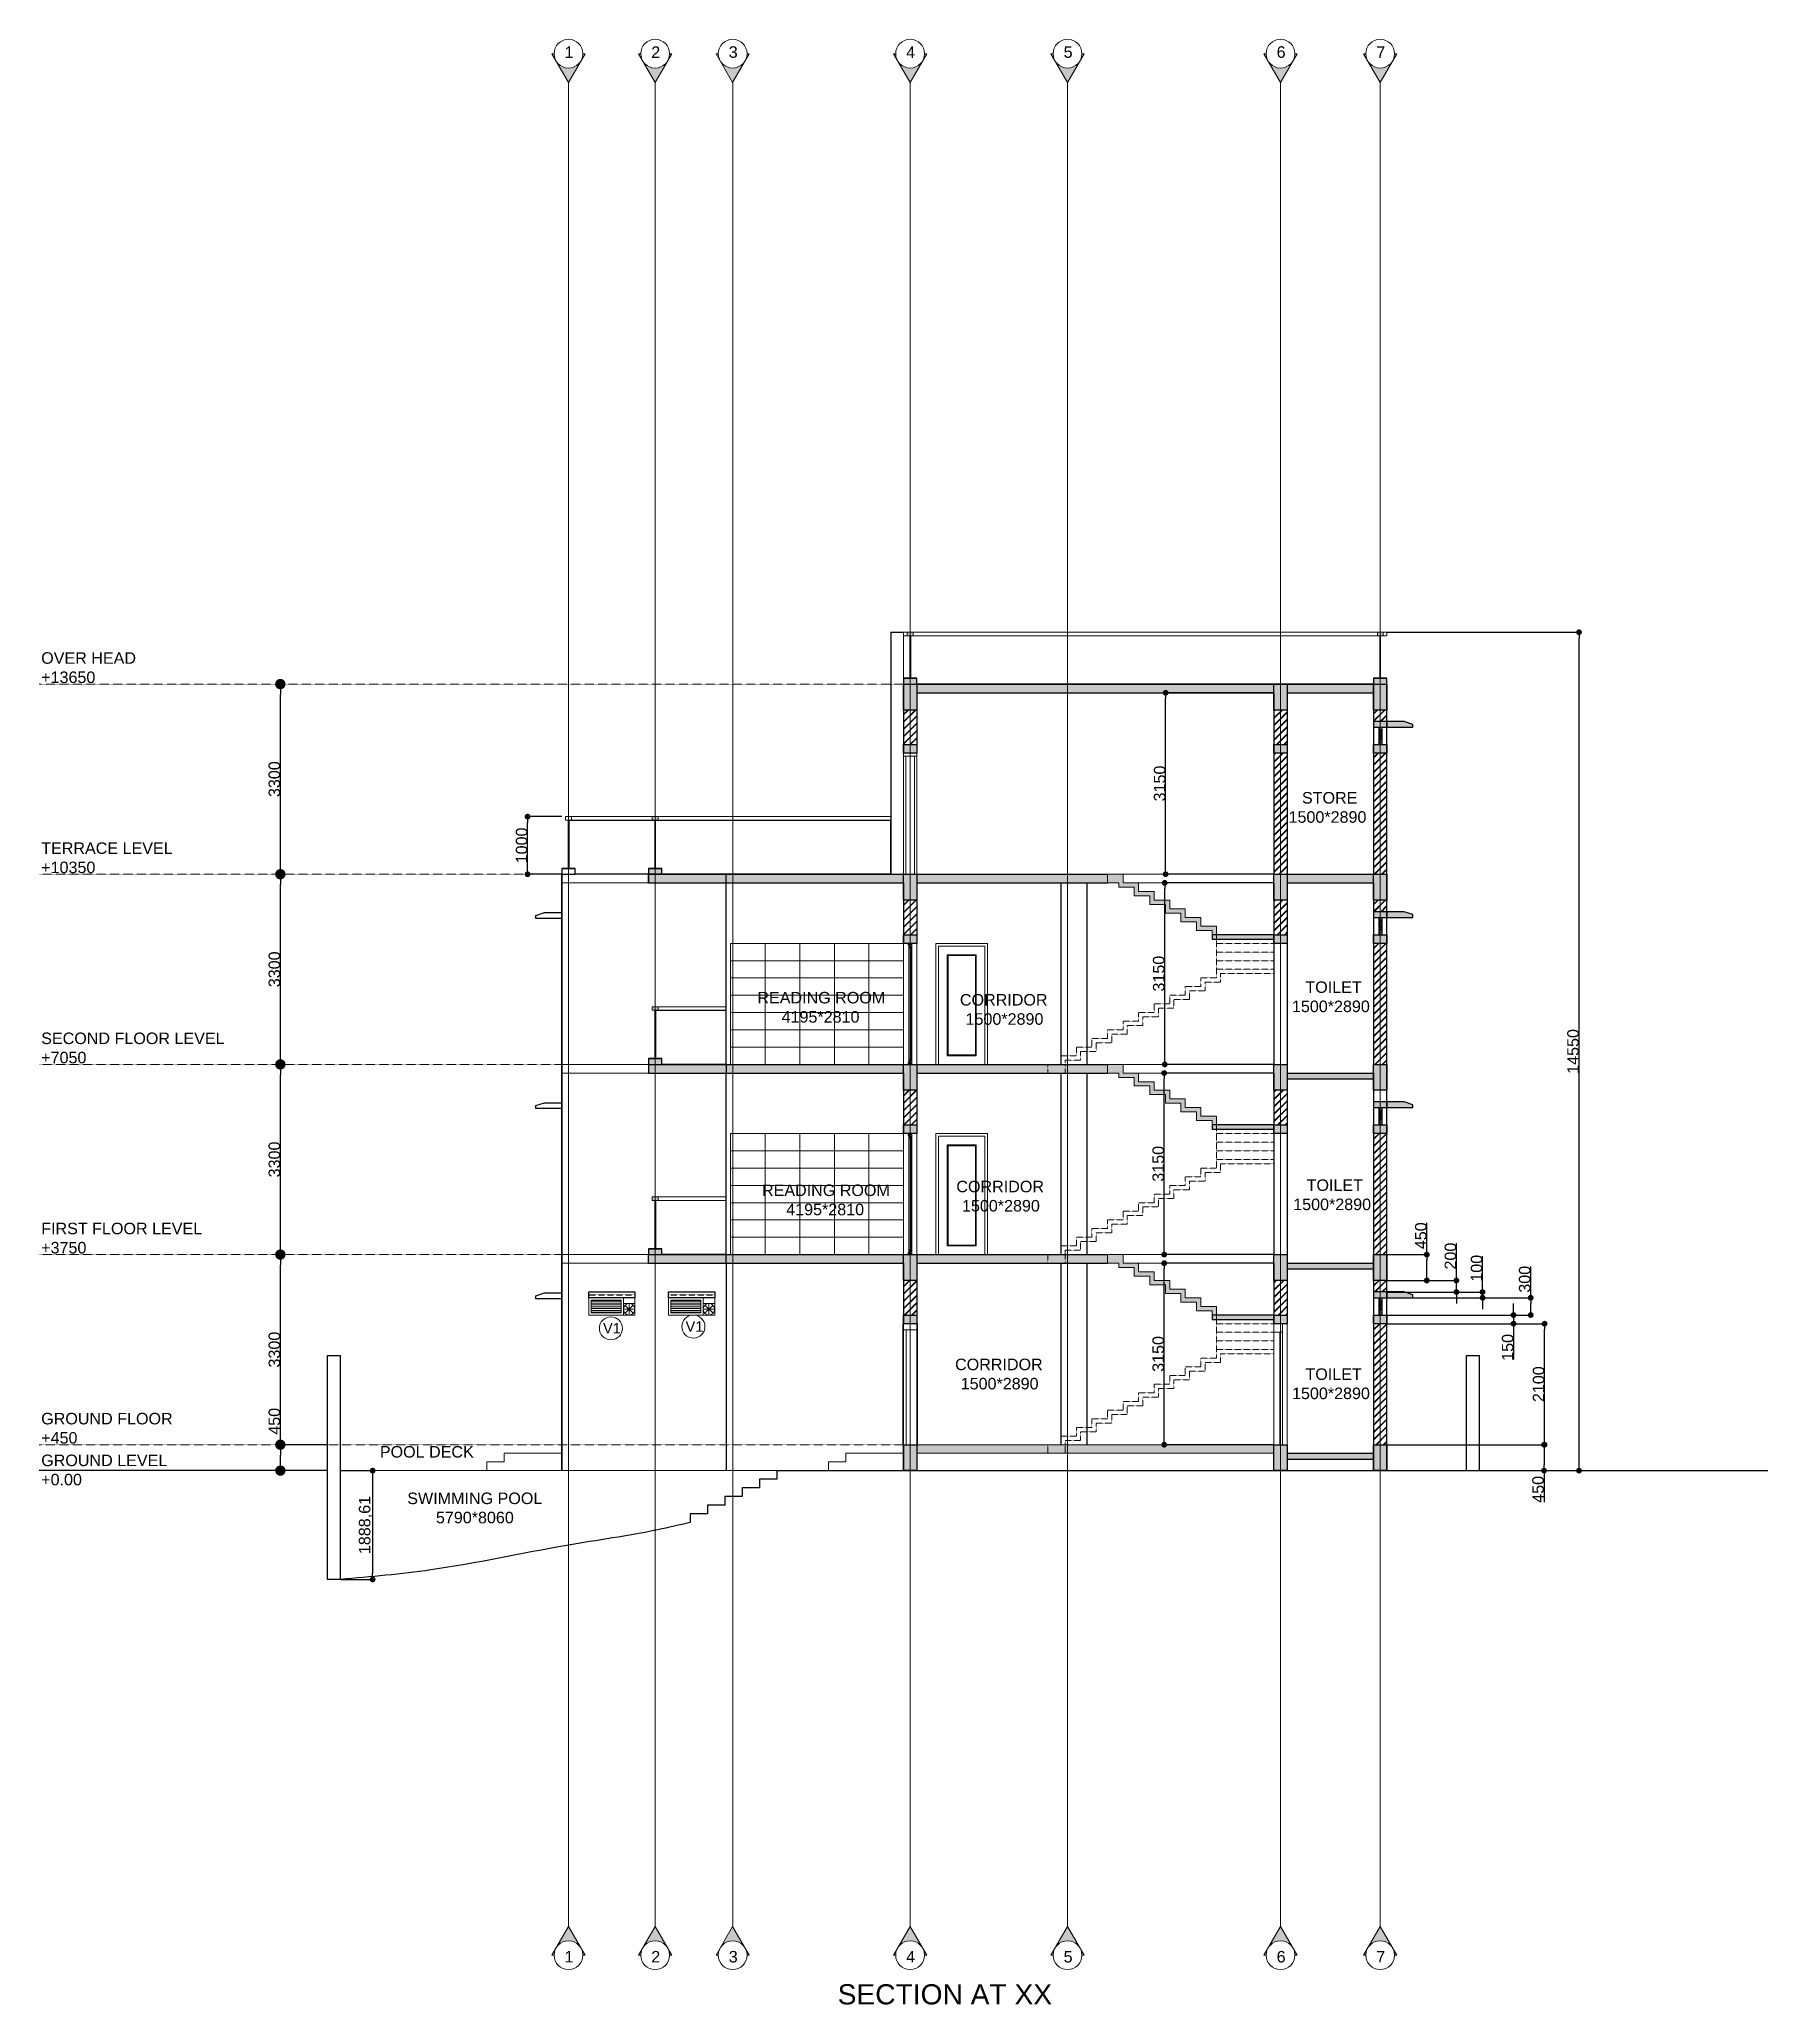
# Model space of a CAD drawing. Header units: millimetres. Extents: x -425671 to 598394, y -194194 to 343585.
# Drawn here: x 35039 to 65039, y 227474 to 261582 of the extents above; entities that cross this region are included whole.
import ezdxf

# ---------------------------------------------------------------- set-up
doc = ezdxf.new("R2010")
doc.units = ezdxf.units.MM
for name, pattern in [('ACAD_ISO10W100', [18, 12, -3, 0, -3]), ('DOT3', [0.06, 0, -0.06]), ('HIDDEN', [9.525, 6.35, -3.175])]:
    doc.linetypes.add(name, pattern=pattern)
for name, color, linetype, lineweight in [('230mm Wall', 250, 'Continuous', 25), ('bath fur', 250, 'Continuous', 5), ('C TEXT', 30, 'Continuous', 13), ('Centre line', 30, 'Continuous', 9), ('Column', 250, 'Continuous', 25), ('Door', 250, 'Continuous', 15), ('Furniture', 250, 'Continuous', 5), ('Glass', 4, 'Continuous', 5), ('GROUND', 250, 'Continuous', 30), ('Hatch', 250, 'Continuous', 5), ('Hidden', 250, 'Continuous', 5), ('Level', 250, 'Continuous', 13), ('Railing', 250, 'Continuous', 9), ('S-DIM', 30, 'Continuous', 13), ('Staircase', 250, 'Continuous', 9), ('Swiming Deck', 33, 'Continuous', 13), ('TEXT', 30, 'DOT3', 9), ('VENT', 250, 'Continuous', 9)]:
    doc.layers.add(name, color=color, linetype=linetype, lineweight=lineweight)
doc.layers.add('Slab', color=250, linetype='Continuous')
doc.styles.get("Standard").update_dxf_attribs({"font": 'arial.ttf'})
doc.dimstyles.new('ISO-25', dxfattribs={"dimtxt": 200, "dimasz": 180, "dimexe": 1.25, "dimexo": 0.625, "dimtad": 1, "dimtxsty": 'Standard', "dimblk": 'DOT', "dimcen": 2.5, "dimadec": 0, "dimazin": 0, "dimtfac": 1, "dimtmove": 0, "dimatfit": 3, "dimfxl": 0, "dimarcsym": 0})
pattern_1 = [(45, (-4774807.05, -1912552.58), (-63.6396103, 63.6396103), []), (45, (-4774802.7, -1912552.58), (-63.6396103, 63.6396103), []), (45, (-4774798.35, -1912552.58), (-63.6396103, 63.6396103), [])]

msp = doc.modelspace()

# ---------------------------------------------------------------- texts
at = {"layer": 'C TEXT', "linetype": 'Continuous', "ltscale": 500, "char_height": 200}
for s, insert, attachment_point in [('1', (44155.862, 261258.666), 7), ('2', (45660.872, 261258.666), 7), ('3', (47005.865, 261258.666), 7), ('4', (50085.877, 261258.666), 7), ('5', (52818.365, 261258.666), 7), ('6', (56515.877, 261258.666), 7), ('7', (58245.869, 261258.666), 7), ('1', (44155.862, 228406.007), 1), ('2', (45660.872, 228406.007), 1), ('3', (47005.865, 228406.007), 1), ('4', (50085.877, 228406.007), 1), ('5', (52818.365, 228406.007), 1), ('6', (56515.877, 228406.007), 1), ('7', (58245.869, 228406.007), 1)]:
    msp.add_mtext_dynamic_manual_height_columns(s, width=187.8802, gutter_width=12.5, heights=[0], dxfattribs=dict(at, insert=insert, attachment_point=attachment_point))
at = {"layer": 'TEXT', "linetype": 'Continuous', "char_height": 200, "attachment_point": 1}
for s, width, gutter_width, heights, insert in [('OVER HEAD\\P+13650', 3282.61007, 12.5, [1374.087], (35072.007, 250944.626)), ('   STORE\\P1500*2890', 1683.4685, 12.5, [0], (56722.43, 248518.979)), ('TERRACE LEVEL\\P+10350', 3282.61007, 12.5, [1374.087], (35072.007, 247644.626)), ('\\pi682.2176;READING ROOM\\P\\pi1103.09073;4195*2810', 3541.10642, 0, [1539.463], (46820.432, 245050.366)), ('\\pi89.8925;CORRIDOR\\P\\pi187.70969;1500*2890', 1683.4685, 12.5, [0], (50928.487, 245013.219)), ('   TOILET\\P1500*2890', 1683.4685, 12.5, [0], (56781.422, 245232.917)), ('SECOND FLOOR LEVEL\\P+7050', 3282.61007, 12.5, [1374.087], (35072.007, 244344.626)), ('\\pi682.2176;READING ROOM\\P\\pi1103.09073;4195*2810', 3541.10642, 0, [1539.463], (46900.606, 241707.623)), ('\\pi89.8925;CORRIDOR\\P\\pi187.70969;1500*2890', 1683.4685, 12.5, [0], (50866.696, 241772.486)), ('   TOILET\\P1500*2890', 1683.4685, 12.5, [0], (56803.492, 241796.399)), ('FIRST FLOOR LEVEL\\P+3750', 3282.61007, 12.5, [1374.087], (35072.007, 241044.626)), ('\\pi89.8925;CORRIDOR\\P\\pi187.70969;1500*2890', 1683.4685, 12.5, [0], (50844.15, 238685.283)), ('   TOILET\\P1500*2890', 1683.4685, 12.5, [0], (56783.034, 238516.7)), ('GROUND FLOOR\\P+450', 3282.61007, 12.5, [1374.087], (35072.007, 237744.626)), ('POOL DECK', 3282.61007, 12.5, [1374.087], (40950.135, 237168.604)), ('GROUND LEVEL\\P+0.00', 3282.61007, 12.5, [1374.087], (35072.007, 237020.267)), ('\\pi243.89703;SWIMMING POOL\\P\\pi741.16852;5790*8060', 2809.21289, 12.5, [2004.708], (41182.296, 236361.531))]:
    msp.add_mtext_dynamic_manual_height_columns(s, width=width, gutter_width=gutter_width, heights=heights, dxfattribs=dict(at, insert=insert))
at = {"layer": 'TEXT', "linetype": 'Continuous', "lineweight": 9, "insert": (48896.443, 227828.531), "char_height": 350, "attachment_point": 1}
msp.add_mtext_dynamic_manual_height_columns('SECTION AT XX', width=15017.05432, gutter_width=12.5, heights=[785.182], dxfattribs=at)

# ---------------------------------------------------------------- blocks, each defined once
blk = doc.blocks.new('Louvers')
at = {"layer": 'bath fur'}
blk.add_circle((4833126, 2163463), 2, dxfattribs=at)
at = {"layer": 'Glass'}
blk.add_lwpolyline([(4833101, 2163441), (4833148, 2163488), (4833151, 2163486), (4833104, 2163438)], close=True, dxfattribs=at)
blk = doc.blocks.new('Vent')
at = {"layer": 'bath fur'}
for points in [[(4833096, 2163696), (4833156, 2163696), (4833156, 2163656), (4833096, 2163656)], [(4833096, 2163696), (4833156, 2163696), (4833156, 2163396), (4833096, 2163396)], [(4833101, 2163691), (4833151, 2163691), (4833151, 2163401), (4833101, 2163401)], [(4833096, 2163436), (4833156, 2163436), (4833156, 2163396), (4833096, 2163396)]]:
    blk.add_lwpolyline(points, close=True, dxfattribs=at)
at = {"layer": 'Hatch'}
for p in [(0, 156), (0, 119), (0, 82), (0, 46), (0, 9)]:
    blk.add_blockref('Louvers', p, dxfattribs=at)
blk = doc.blocks.new('900 door')
at = {"layer": 'Door', "linetype": 'Continuous'}
for points in [[(543923, -472300), (543923, -470200), (544823, -470200), (544823, -472300)], [(543971, -472300), (543971, -470248), (544775, -470248), (544775, -472300)]]:
    blk.add_lwpolyline(points, dxfattribs=at)
for points in [[(544121, -470398), (544625, -470398), (544625, -472150), (544121, -472150)], [(544136, -470413), (544610, -470413), (544610, -472135), (544136, -472135)]]:
    blk.add_lwpolyline(points, close=True, dxfattribs=at)
blk = doc.blocks.new('VENT 2')
at = {"layer": 'Glass', "linetype": 'Continuous'}
h = blk.add_hatch(dxfattribs=at)
h.set_pattern_fill('ANSI31', color=256, scale=10, angle=315)
h.paths.add_polyline_path([(541528, -469668), (541528, -469448), (541008, -469448), (541008, -469668)])
at = {"layer": 'VENT', "linetype": 'Continuous'}
for p, q in [((540768, -469608), (540968, -469608)), ((540940, -469538), (540796, -469677)), ((540797, -469537), (540939, -469678)), ((540868, -469508), (540868, -469708))]:
    blk.add_line(p, q, dxfattribs=at)
for points in [[(540768, -469708), (541568, -469708), (541568, -469408), (540768, -469408)], [(540768, -469408), (540968, -469408), (540968, -469708), (540768, -469708)], [(540768, -469408), (540968, -469408), (540968, -469508), (540768, -469508)], [(540768, -469708), (540968, -469708), (540968, -469508), (540768, -469508)], [(540968, -469408), (541568, -469408), (541568, -469708), (540968, -469708)], [(541008, -469448), (541528, -469448), (541528, -469668), (541008, -469668)]]:
    blk.add_lwpolyline(points, close=True, dxfattribs=at)
blk.add_circle((540868, -469608), 100, dxfattribs=at)
blk = doc.blocks.new('CC')
at = {"layer": 'C TEXT', "linetype": 'Continuous', "ltscale": 500}
h = blk.add_hatch(color=253, dxfattribs=at)
h.dxf.hatch_style = 1
edge = h.paths.add_edge_path()
edge.add_arc((2471483781, 936793033), 250, 180, 240)
edge.add_line((2471483656, 936792817), (2471483281, 936793033))
edge.add_line((2471483281, 936793033), (2471483656, 936793250))
edge.add_arc((2471483781, 936793033), 250, 120, 180)
h = blk.add_hatch(color=253, dxfattribs=at)
h.dxf.hatch_style = 1
h.paths.add_polyline_path([(2471483781, 936792745), (2471483781, 936792783, -0.131652), (2471483656, 936792817)])
h.paths.add_polyline_path([(2471483781, 936793322), (2471483656, 936793250, -0.131652), (2471483781, 936793283)])
for points in [[(2471483281, 936793033), (2471483781, 936793322)], [(2471483781, 936793283), (2471483781, 936793322)], [(2471483281, 936793033), (2471483781, 936792745)], [(2471483781, 936792745), (2471483781, 936792783)]]:
    blk.add_lwpolyline(points, dxfattribs=at)
blk.add_circle((2471483781, 936793033), 250, dxfattribs=at)
blk = doc.blocks.new('_Dot')
at = {"color": 0, "linetype": 'ByBlock', "lineweight": -2}
blk.add_line((-0.5, 0), (-1, 0), dxfattribs=at)
at = {"color": 0, "linetype": 'ByBlock', "const_width": 0.5}
blk.add_lwpolyline([(-0.25, 0, 1), (0.25, 0, 1)], format="xyb", close=True, dxfattribs=at)
blk = doc.blocks.new('*D252')
at = {"layer": 'Defpoints', "color": 0, "transparency": 16777216}
for p in [(58429, 237192), (58429, 236742), (61157, 236742)]:
    blk.add_point(p, dxfattribs=at)
at = {"layer": 'S-DIM', "color": 0, "lineweight": -2, "transparency": 16777216}
for p, q in [((58430, 237192), (61158, 237192)), ((61157, 237092), (61157, 236842)), ((58430, 236742), (61158, 236742)), ((61157, 236742), (61157, 236192))]:
    blk.add_line(p, q, dxfattribs=at)
at = {"layer": 'S-DIM', "color": 0, "lineweight": -2, "transparency": 16777216, "xscale": 100, "yscale": 100, "zscale": 100}
for p, rotation in [((61157, 237192), 90), ((61157, 236742), 270)]:
    blk.add_blockref('_Dot', p, dxfattribs=dict(at, rotation=rotation))
at = {"layer": 'S-DIM', "color": 0, "transparency": 16777216, "insert": (61054, 236417), "char_height": 200, "attachment_point": 5, "rotation": 90}
blk.add_mtext('450', dxfattribs=at)
blk = doc.blocks.new('*D253')
at = {"layer": 'Defpoints', "color": 0, "transparency": 16777216}
for p in [(58429, 239292), (61166, 239292), (58429, 237192)]:
    blk.add_point(p, dxfattribs=at)
at = {"layer": 'S-DIM', "color": 0, "lineweight": -2, "transparency": 16777216}
for p, q in [((58430, 239292), (61167, 239292)), ((61166, 237292), (61166, 239192)), ((58430, 237192), (61167, 237192))]:
    blk.add_line(p, q, dxfattribs=at)
at = {"layer": 'S-DIM', "color": 0, "lineweight": -2, "transparency": 16777216, "xscale": 100, "yscale": 100, "zscale": 100}
for p, rotation in [((61166, 239292), 90), ((61166, 237192), 270)]:
    blk.add_blockref('_Dot', p, dxfattribs=dict(at, rotation=rotation))
at = {"layer": 'S-DIM', "color": 0, "transparency": 16777216, "insert": (61063, 238242), "char_height": 200, "attachment_point": 5, "rotation": 90}
blk.add_mtext('2100', dxfattribs=at)
blk = doc.blocks.new('*D254')
at = {"layer": 'Defpoints', "color": 0, "transparency": 16777216}
for p in [(58429, 239442), (58429, 239292), (60628, 239292)]:
    blk.add_point(p, dxfattribs=at)
at = {"layer": 'S-DIM', "color": 0, "lineweight": -2, "transparency": 16777216}
for p, q in [((60628, 239542), (60628, 239642)), ((58430, 239442), (60630, 239442)), ((58430, 239292), (60630, 239292)), ((60628, 239442), (60628, 239292)), ((60628, 239192), (60628, 238669))]:
    blk.add_line(p, q, dxfattribs=at)
at = {"layer": 'S-DIM', "color": 0, "lineweight": -2, "transparency": 16777216, "xscale": 100, "yscale": 100, "zscale": 100}
for p, rotation in [((60628, 239442), 270), ((60628, 239292), 90)]:
    blk.add_blockref('_Dot', p, dxfattribs=dict(at, rotation=rotation))
at = {"layer": 'S-DIM', "color": 0, "transparency": 16777216, "insert": (60526, 238881), "char_height": 200, "attachment_point": 5, "rotation": 90}
blk.add_mtext('150', dxfattribs=at)
blk = doc.blocks.new('*D255')
at = {"layer": 'Defpoints', "color": 0, "transparency": 16777216}
for p in [(58429, 239742), (60925, 239742), (58429, 239442)]:
    blk.add_point(p, dxfattribs=at)
at = {"layer": 'S-DIM', "color": 0, "lineweight": -2, "transparency": 16777216}
for p, q in [((60925, 239742), (60925, 240285)), ((58430, 239742), (60927, 239742)), ((60925, 239542), (60925, 239642)), ((58430, 239442), (60927, 239442))]:
    blk.add_line(p, q, dxfattribs=at)
at = {"layer": 'S-DIM', "color": 0, "lineweight": -2, "transparency": 16777216, "xscale": 100, "yscale": 100, "zscale": 100}
for p, rotation in [((60925, 239742), 90), ((60925, 239442), 270)]:
    blk.add_blockref('_Dot', p, dxfattribs=dict(at, rotation=rotation))
at = {"layer": 'S-DIM', "color": 0, "transparency": 16777216, "insert": (60822, 240063), "char_height": 200, "attachment_point": 5, "rotation": 90}
blk.add_mtext('300', dxfattribs=at)
blk = doc.blocks.new('*D256')
at = {"layer": 'Defpoints', "color": 0, "transparency": 16777216}
for p in [(58429, 239842), (60090, 239842), (58429, 239742)]:
    blk.add_point(p, dxfattribs=at)
at = {"layer": 'S-DIM', "color": 0, "lineweight": -2, "transparency": 16777216}
for p, q in [((60090, 239942), (60090, 240466)), ((58430, 239842), (60091, 239842)), ((60090, 239742), (60090, 239842)), ((58430, 239742), (60091, 239742)), ((60090, 239642), (60090, 239542))]:
    blk.add_line(p, q, dxfattribs=at)
at = {"layer": 'S-DIM', "color": 0, "lineweight": -2, "transparency": 16777216, "xscale": 100, "yscale": 100, "zscale": 100}
for p, rotation in [((60090, 239842), 270), ((60090, 239742), 90)]:
    blk.add_blockref('_Dot', p, dxfattribs=dict(at, rotation=rotation))
at = {"layer": 'S-DIM', "color": 0, "transparency": 16777216, "insert": (59987, 240254), "char_height": 200, "attachment_point": 5, "rotation": 90}
blk.add_mtext('100', dxfattribs=at)
blk = doc.blocks.new('*D257')
at = {"layer": 'Defpoints', "color": 0, "transparency": 16777216}
for p in [(58429, 240042), (58429, 239842), (59636, 240042)]:
    blk.add_point(p, dxfattribs=at)
at = {"layer": 'S-DIM', "color": 0, "lineweight": -2, "transparency": 16777216}
for p, q in [((59636, 240142), (59636, 240688)), ((58430, 240042), (59637, 240042)), ((58430, 239842), (59637, 239842)), ((59636, 239842), (59636, 240042)), ((59636, 239742), (59636, 239642))]:
    blk.add_line(p, q, dxfattribs=at)
at = {"layer": 'S-DIM', "color": 0, "lineweight": -2, "transparency": 16777216, "xscale": 100, "yscale": 100, "zscale": 100}
for p, rotation in [((59636, 240042), 270), ((59636, 239842), 90)]:
    blk.add_blockref('_Dot', p, dxfattribs=dict(at, rotation=rotation))
at = {"layer": 'S-DIM', "color": 0, "transparency": 16777216, "insert": (59533, 240465), "char_height": 200, "attachment_point": 5, "rotation": 90}
blk.add_mtext('200', dxfattribs=at)
blk = doc.blocks.new('*D258')
at = {"layer": 'Defpoints', "color": 0, "transparency": 16777216}
for p in [(58429, 240492), (59122, 240492), (58429, 240042)]:
    blk.add_point(p, dxfattribs=at)
at = {"layer": 'S-DIM', "color": 0, "lineweight": -2, "transparency": 16777216}
for p, q in [((59122, 240492), (59122, 241043)), ((58430, 240492), (59123, 240492)), ((59122, 240142), (59122, 240392)), ((58430, 240042), (59123, 240042))]:
    blk.add_line(p, q, dxfattribs=at)
at = {"layer": 'S-DIM', "color": 0, "lineweight": -2, "transparency": 16777216, "xscale": 100, "yscale": 100, "zscale": 100}
for p, rotation in [((59122, 240492), 90), ((59122, 240042), 270)]:
    blk.add_blockref('_Dot', p, dxfattribs=dict(at, rotation=rotation))
at = {"layer": 'S-DIM', "color": 0, "transparency": 16777216, "insert": (59019, 240818), "char_height": 200, "attachment_point": 5, "rotation": 90}
blk.add_mtext('450', dxfattribs=at)
blk = doc.blocks.new('*D259')
at = {"layer": 'Defpoints', "color": 0, "transparency": 16777216}
for p in [(54564, 240342), (56469, 240342), (56469, 237192)]:
    blk.add_point(p, dxfattribs=at)
at = {"layer": 'S-DIM', "color": 0, "lineweight": -2, "transparency": 16777216}
for p, q in [((56468, 240342), (54562, 240342)), ((54564, 237292), (54564, 240242)), ((56468, 237192), (54562, 237192))]:
    blk.add_line(p, q, dxfattribs=at)
at = {"layer": 'S-DIM', "color": 0, "lineweight": -2, "transparency": 16777216, "xscale": 100, "yscale": 100, "zscale": 100}
for p, rotation in [((54564, 240342), 90), ((54564, 237192), 270)]:
    blk.add_blockref('_Dot', p, dxfattribs=dict(at, rotation=rotation))
at = {"layer": 'S-DIM', "color": 0, "transparency": 16777216, "insert": (54461, 238767), "char_height": 200, "attachment_point": 5, "rotation": 90}
blk.add_mtext('3150', dxfattribs=at)
blk = doc.blocks.new('*D260')
at = {"layer": 'Defpoints', "color": 0, "transparency": 16777216}
for p in [(54564, 243642), (56469, 243642), (56469, 240492)]:
    blk.add_point(p, dxfattribs=at)
at = {"layer": 'S-DIM', "color": 0, "lineweight": -2, "transparency": 16777216}
for p, q in [((56468, 243642), (54562, 243642)), ((54564, 240592), (54564, 243542)), ((56468, 240492), (54562, 240492))]:
    blk.add_line(p, q, dxfattribs=at)
at = {"layer": 'S-DIM', "color": 0, "lineweight": -2, "transparency": 16777216, "xscale": 100, "yscale": 100, "zscale": 100}
for p, rotation in [((54564, 243642), 90), ((54564, 240492), 270)]:
    blk.add_blockref('_Dot', p, dxfattribs=dict(at, rotation=rotation))
at = {"layer": 'S-DIM', "color": 0, "transparency": 16777216, "insert": (54461, 242067), "char_height": 200, "attachment_point": 5, "rotation": 90}
blk.add_mtext('3150', dxfattribs=at)
blk = doc.blocks.new('*D261')
at = {"layer": 'Defpoints', "color": 0, "transparency": 16777216}
for p in [(54573, 246942), (56469, 246942), (56469, 243792)]:
    blk.add_point(p, dxfattribs=at)
at = {"layer": 'S-DIM', "color": 0, "lineweight": -2, "transparency": 16777216}
for p, q in [((56468, 246942), (54572, 246942)), ((54573, 243892), (54573, 246842)), ((56468, 243792), (54572, 243792))]:
    blk.add_line(p, q, dxfattribs=at)
at = {"layer": 'S-DIM', "color": 0, "lineweight": -2, "transparency": 16777216, "xscale": 100, "yscale": 100, "zscale": 100}
for p, rotation in [((54573, 246942), 90), ((54573, 243792), 270)]:
    blk.add_blockref('_Dot', p, dxfattribs=dict(at, rotation=rotation))
at = {"layer": 'S-DIM', "color": 0, "transparency": 16777216, "insert": (54470, 245367), "char_height": 200, "attachment_point": 5, "rotation": 90}
blk.add_mtext('3150', dxfattribs=at)
blk = doc.blocks.new('*D262')
at = {"layer": 'Defpoints', "color": 0, "transparency": 16777216}
for p in [(54589, 250242), (56469, 250242), (56469, 247092)]:
    blk.add_point(p, dxfattribs=at)
at = {"layer": 'S-DIM', "color": 0, "lineweight": -2, "transparency": 16777216}
for p, q in [((56468, 250242), (54588, 250242)), ((54589, 247192), (54589, 250142)), ((56468, 247092), (54588, 247092))]:
    blk.add_line(p, q, dxfattribs=at)
at = {"layer": 'S-DIM', "color": 0, "lineweight": -2, "transparency": 16777216, "xscale": 100, "yscale": 100, "zscale": 100}
for p, rotation in [((54589, 250242), 90), ((54589, 247092), 270)]:
    blk.add_blockref('_Dot', p, dxfattribs=dict(at, rotation=rotation))
at = {"layer": 'S-DIM', "color": 0, "transparency": 16777216, "insert": (54486, 248667), "char_height": 200, "attachment_point": 5, "rotation": 90}
blk.add_mtext('3150', dxfattribs=at)
blk = doc.blocks.new('*D263')
at = {"layer": 'Defpoints', "color": 0, "transparency": 16777216}
for p in [(58429, 251292), (61764, 251292), (58429, 236742)]:
    blk.add_point(p, dxfattribs=at)
at = {"layer": 'S-DIM', "color": 0, "lineweight": -2, "transparency": 16777216}
for p, q in [((58430, 251292), (61765, 251292)), ((61764, 236842), (61764, 251192)), ((58430, 236742), (61765, 236742))]:
    blk.add_line(p, q, dxfattribs=at)
at = {"layer": 'S-DIM', "color": 0, "lineweight": -2, "transparency": 16777216, "xscale": 100, "yscale": 100, "zscale": 100}
for p, rotation in [((61764, 251292), 90), ((61764, 236742), 270)]:
    blk.add_blockref('_Dot', p, dxfattribs=dict(at, rotation=rotation))
at = {"layer": 'S-DIM', "color": 0, "transparency": 16777216, "insert": (61661, 244017), "char_height": 200, "attachment_point": 5, "rotation": 90}
blk.add_mtext('14550', dxfattribs=at)
blk = doc.blocks.new('*D267')
at = {"layer": 'Defpoints', "color": 0, "transparency": 16777216}
for p in [(43514, 248092), (44109, 248092), (44109, 247092)]:
    blk.add_point(p, dxfattribs=at)
at = {"layer": 'S-DIM', "color": 0, "lineweight": -2, "transparency": 16777216}
for p, q in [((44108, 248092), (43512, 248092)), ((43514, 247192), (43514, 247992)), ((44108, 247092), (43512, 247092))]:
    blk.add_line(p, q, dxfattribs=at)
at = {"layer": 'S-DIM', "color": 0, "lineweight": -2, "transparency": 16777216, "xscale": 100, "yscale": 100, "zscale": 100}
for p, rotation in [((43514, 248092), 90), ((43514, 247092), 270)]:
    blk.add_blockref('_Dot', p, dxfattribs=dict(at, rotation=rotation))
at = {"layer": 'S-DIM', "color": 0, "transparency": 16777216, "insert": (43411, 247592), "char_height": 200, "attachment_point": 5, "rotation": 90}
blk.add_mtext('1000', dxfattribs=at)
blk = doc.blocks.new('*D280')
at = {"layer": 'Defpoints', "color": 0, "transparency": 16777216}
for p in [(40269, 236742), (40269, 234854), (40825, 234854)]:
    blk.add_point(p, dxfattribs=at)
at = {"layer": 'S-DIM', "color": 0, "lineweight": -2, "transparency": 16777216}
for p, q in [((40270, 236742), (40826, 236742)), ((40825, 236642), (40825, 234954)), ((40270, 234854), (40826, 234854))]:
    blk.add_line(p, q, dxfattribs=at)
at = {"layer": 'S-DIM', "color": 0, "lineweight": -2, "transparency": 16777216, "xscale": 100, "yscale": 100, "zscale": 100}
for p, rotation in [((40825, 236742), 90), ((40825, 234854), 270)]:
    blk.add_blockref('_Dot', p, dxfattribs=dict(at, rotation=rotation))
at = {"layer": 'S-DIM', "color": 0, "transparency": 16777216, "insert": (40704, 235798), "char_height": 200, "attachment_point": 5, "rotation": 90}
blk.add_mtext('1888,61', dxfattribs=at)
blk = doc.blocks.new('V1')
at = {"layer": 'TEXT', "linetype": 'Continuous'}
blk.add_circle((547390, -493829), 200, dxfattribs=at)
at = {"layer": 'TEXT', "linetype": 'Continuous', "insert": (547254, -493737), "char_height": 180, "attachment_point": 1}
blk.add_mtext_dynamic_manual_height_columns('V1', width=2115.63, gutter_width=12.5, heights=[0], dxfattribs=at)
blk = doc.blocks.new('*D329')
at = {"layer": 'Defpoints', "color": 0, "transparency": 16777216}
for p in [(39223, 237192), (40039, 237192), (40039, 236742)]:
    blk.add_point(p, dxfattribs=at)
at = {"layer": 'S-DIM', "color": 0, "lineweight": -2, "transparency": 16777216}
for p, q in [((39223, 237192), (39223, 237823)), ((40038, 237192), (39222, 237192)), ((40038, 236742), (39222, 236742)), ((39223, 236922), (39223, 237012))]:
    blk.add_line(p, q, dxfattribs=at)
at = {"layer": 'S-DIM', "color": 0, "lineweight": -2, "transparency": 16777216, "xscale": 180, "yscale": 180, "zscale": 180}
for p, rotation in [((39223, 237192), 90), ((39223, 236742), 270)]:
    blk.add_blockref('_Dot', p, dxfattribs=dict(at, rotation=rotation))
at = {"layer": 'S-DIM', "color": 0, "transparency": 16777216, "insert": (39120, 237598), "char_height": 200, "attachment_point": 5, "rotation": 90}
blk.add_mtext('450', dxfattribs=at)
blk = doc.blocks.new('*D330')
at = {"layer": 'Defpoints', "color": 0, "transparency": 16777216}
for p in [(39223, 240492), (39223, 240492), (40039, 237192)]:
    blk.add_point(p, dxfattribs=at)
at = {"layer": 'S-DIM', "color": 0, "lineweight": -2, "transparency": 16777216}
for p, q in [((39224, 240492), (39224, 240492)), ((39223, 237372), (39223, 240312)), ((40038, 237192), (39222, 237192))]:
    blk.add_line(p, q, dxfattribs=at)
at = {"layer": 'S-DIM', "color": 0, "lineweight": -2, "transparency": 16777216, "xscale": 180, "yscale": 180, "zscale": 180}
for p, rotation in [((39223, 240492), 90), ((39223, 237192), 270)]:
    blk.add_blockref('_Dot', p, dxfattribs=dict(at, rotation=rotation))
at = {"layer": 'S-DIM', "color": 0, "transparency": 16777216, "insert": (39120, 238842), "char_height": 200, "attachment_point": 5, "rotation": 90}
blk.add_mtext('3300', dxfattribs=at)
blk = doc.blocks.new('*D331')
at = {"layer": 'Defpoints', "color": 0, "transparency": 16777216}
for p in [(39223, 243792), (39223, 243792), (39223, 240492)]:
    blk.add_point(p, dxfattribs=at)
at = {"layer": 'S-DIM', "color": 0, "lineweight": -2, "transparency": 16777216}
for p, q in [((39223, 240672), (39223, 243612)), ((39224, 243792), (39224, 243792)), ((39224, 240492), (39224, 240492))]:
    blk.add_line(p, q, dxfattribs=at)
at = {"layer": 'S-DIM', "color": 0, "lineweight": -2, "transparency": 16777216, "xscale": 180, "yscale": 180, "zscale": 180}
for p, rotation in [((39223, 243792), 90), ((39223, 240492), 270)]:
    blk.add_blockref('_Dot', p, dxfattribs=dict(at, rotation=rotation))
at = {"layer": 'S-DIM', "color": 0, "transparency": 16777216, "insert": (39120, 242142), "char_height": 200, "attachment_point": 5, "rotation": 90}
blk.add_mtext('3300', dxfattribs=at)
blk = doc.blocks.new('*D332')
at = {"layer": 'Defpoints', "color": 0, "transparency": 16777216}
for p in [(39223, 247092), (39223, 247092), (39223, 243792)]:
    blk.add_point(p, dxfattribs=at)
at = {"layer": 'S-DIM', "color": 0, "lineweight": -2, "transparency": 16777216}
for p, q in [((39224, 247092), (39224, 247092)), ((39223, 243972), (39223, 246912)), ((39224, 243792), (39224, 243792))]:
    blk.add_line(p, q, dxfattribs=at)
at = {"layer": 'S-DIM', "color": 0, "lineweight": -2, "transparency": 16777216, "xscale": 180, "yscale": 180, "zscale": 180}
for p, rotation in [((39223, 247092), 90), ((39223, 243792), 270)]:
    blk.add_blockref('_Dot', p, dxfattribs=dict(at, rotation=rotation))
at = {"layer": 'S-DIM', "color": 0, "transparency": 16777216, "insert": (39120, 245442), "char_height": 200, "attachment_point": 5, "rotation": 90}
blk.add_mtext('3300', dxfattribs=at)
blk = doc.blocks.new('*D333')
at = {"layer": 'Defpoints', "color": 0, "transparency": 16777216}
for p in [(39223, 250392), (39223, 250392), (39223, 247092)]:
    blk.add_point(p, dxfattribs=at)
at = {"layer": 'S-DIM', "color": 0, "lineweight": -2, "transparency": 16777216}
for p, q in [((39224, 250392), (39224, 250392)), ((39223, 247272), (39223, 250212)), ((39224, 247092), (39224, 247092))]:
    blk.add_line(p, q, dxfattribs=at)
at = {"layer": 'S-DIM', "color": 0, "lineweight": -2, "transparency": 16777216, "xscale": 180, "yscale": 180, "zscale": 180}
for p, rotation in [((39223, 250392), 90), ((39223, 247092), 270)]:
    blk.add_blockref('_Dot', p, dxfattribs=dict(at, rotation=rotation))
at = {"layer": 'S-DIM', "color": 0, "transparency": 16777216, "insert": (39120, 248742), "char_height": 200, "attachment_point": 5, "rotation": 90}
blk.add_mtext('3300', dxfattribs=at)

# ---------------------------------------------------------------- dimensions: what is measured, and where the dimension line sits
at = {"layer": 'S-DIM'}
for base, p1, p2, override, picture, middle in [((61764.088, 251292.316), (58429.03, 236742.316), (58429.03, 251292.316), {"dimasz": 100}, '*D263', (61661.348, 244017.316)), ((39222.945, 250392.316), (39222.945, 247092.316), (39222.945, 250392.316), {"dimtmove": 1}, '*D333', (39120.137, 248742.316)), ((54589.026, 250242.316), (56469.03, 247092.316), (56469.03, 250242.316), {"dimasz": 100}, '*D262', (54486.218, 248667.316)), ((43513.61, 248092.316), (44109.03, 247092.316), (44109.03, 248092.316), {"dimasz": 100}, '*D267', (43410.871, 247592.316)), ((39222.945, 247092.316), (39222.945, 243792.316), (39222.945, 247092.316), {"dimtmove": 1}, '*D332', (39120.137, 245442.316)), ((54573.122, 246942.316), (56469.03, 243792.316), (56469.03, 246942.316), {"dimasz": 100}, '*D261', (54470.314, 245367.316)), ((39222.945, 243792.316), (39222.945, 240492.316), (39222.945, 243792.316), {"dimtmove": 1}, '*D331', (39120.137, 242142.316)), ((54563.72, 243642.316), (56469.03, 240492.316), (56469.03, 243642.316), {"dimasz": 100}, '*D260', (54460.912, 242067.316)), ((59122.231, 240492.316), (58429.03, 240042.316), (58429.03, 240492.316), {"dimasz": 100}, '*D258', (59019.491, 240817.566)), ((39222.945, 240492.316), (40039.03, 237192.316), (39222.945, 240492.316), {"dimtmove": 1}, '*D330', (39120.137, 238842.316)), ((59635.567, 240042.316), (58429.03, 239842.316), (58429.03, 240042.316), {"dimasz": 100}, '*D257', (59532.827, 240465.247)), ((60089.963, 239842.316), (58429.03, 239742.316), (58429.03, 239842.316), {"dimasz": 100}, '*D256', (59987.223, 240254.128)), ((54563.72, 240342.316), (56469.03, 237192.316), (56469.03, 240342.316), {"dimasz": 100}, '*D259', (54460.912, 238767.316)), ((60925.294, 239742.316), (58429.03, 239442.316), (58429.03, 239742.316), {"dimasz": 100}, '*D255', (60822.486, 240063.473)), ((60628.383, 239292.316), (58429.03, 239442.316), (58429.03, 239292.316), {"dimasz": 100}, '*D254', (60525.643, 238880.504)), ((61165.97, 239292.316), (58429.03, 237192.316), (58429.03, 239292.316), {"dimasz": 100}, '*D253', (61063.231, 238242.316)), ((61156.656, 236742.316), (58429.03, 237192.316), (58429.03, 236742.316), {"dimasz": 100}, '*D252', (61053.916, 236417.066)), ((40824.538, 234853.703), (40269.03, 236742.316), (40269.03, 234853.703), {"dimasz": 100}, '*D280', (40703.722, 235798.01))]:
    dim = msp.add_linear_dim(base=base, p1=p1, p2=p2, angle=90, dimstyle='ISO-25', override=override, dxfattribs=at)
    dim.commit()
    dim.dimension.update_dxf_attribs({"geometry": picture, "text_midpoint": middle})
dim = msp.add_linear_dim(base=(39222.945, 237192.316), p1=(40039.03, 236742.316), p2=(40039.03, 237192.316), angle=90, dimstyle='ISO-25', dxfattribs=at)
dim.commit()
dim.dimension.update_dxf_attribs({"geometry": '*D329', "text_midpoint": (39120.205, 237597.566)})

# ---------------------------------------------------------------- hatches: boundary and pattern name
at = {"layer": 'Door', "lineweight": 5}
h = msp.add_hatch(dxfattribs=at)
h.set_pattern_fill('DOTS', color=256, scale=20, angle=360, style=0)
h.set_pattern_definition([(1e-14, (50299.7707, 246025.3246), (0.625, -1.25), [0, -1.25])])
h.paths.add_polyline_path([(50163.665, 245826.632), (50161.665, 245824.632), (50161.665, 245831.632, 0.151529729), (50173.665, 245831.632), (50173.665, 245824.632), (50171.665, 245826.632)])
h = msp.add_hatch(dxfattribs=at)
h.set_pattern_fill('HEX', color=256, scale=6, angle=360, style=0)
h.set_pattern_definition([(1e-14, (50299.7707, 246025.3246), (3e-15, -1.299038), [0.75, -1.5]), (240, (50299.7707, 246025.3246), (-1.125, 0.649519), [0.75, -1.5]), (300, (50300.5207, 246025.3246), (-1.125, -0.649519), [0.75, -1.5])])
h.paths.add_polyline_path([(50162.365, 245819.632), (50162.365, 245824.342), (50163.955, 245825.932), (50171.375, 245825.932), (50172.965, 245824.342), (50172.965, 245819.632)])
h = msp.add_hatch(dxfattribs=at)
h.set_pattern_fill('DOTS', color=256, scale=8, angle=90, style=0)
h.set_pattern_definition([(270, (49814.37626, 244024.933), (-0.5, -0.25), [0, -0.5])])
edge = h.paths.add_edge_path(flags=16)
edge.add_line((50181.728, 245815.81), (50181.128, 245815.81))
edge.add_arc((50181.128, 245816.41), 0.6, -270, -90, ccw=False)
edge.add_line((50181.128, 245817.01), (50181.728, 245817.01))
edge.add_arc((50181.728, 245816.41), 0.6, -90, 90, ccw=False)
edge = h.paths.add_edge_path()
edge.add_arc((50177.854, 245818.748), 0.25, 130, 305)
edge.add_line((50177.998, 245818.543), (50178.613, 245819.307))
edge.add_arc((50178.728, 245819.144), 0.2, 0, 125, ccw=False)
edge.add_line((50178.928, 245819.144), (50178.928, 245817.875))
edge.add_line((50178.928, 245817.875), (50177.694, 245816.439))
edge.add_arc((50177.854, 245816.248), 0.25, 130, 305)
edge.add_line((50177.998, 245816.043), (50178.613, 245816.807))
edge.add_arc((50178.728, 245816.644), 0.2, 0, 125, ccw=False)
edge.add_line((50178.928, 245816.644), (50178.928, 245815.375))
edge.add_line((50178.928, 245815.375), (50177.694, 245813.939))
edge.add_arc((50177.854, 245813.748), 0.25, 130, 305)
edge.add_line((50177.998, 245813.543), (50178.613, 245814.307))
edge.add_arc((50178.728, 245814.144), 0.2, 0, 125, ccw=False)
edge.add_line((50178.928, 245814.144), (50178.928, 245813.42))
edge.add_arc((50177.428, 245813.42), 1.5, -55, 0, ccw=False)
edge.add_line((50178.288, 245812.191), (50176.975, 245810.938))
edge.add_arc((50177.204, 245810.61), 0.4, 125, 295)
edge.add_line((50177.373, 245810.248), (50178.819, 245811.144))
edge.add_arc((50183.045, 245802.081), 10, 96.6594496, 115, ccw=False)
edge.add_arc((50181.828, 245812.51), 0.5, -83.3405504, 0)
edge.add_line((50182.328, 245812.51), (50182.328, 245813.01))
edge.add_line((50182.328, 245813.01), (50180.528, 245813.01))
edge.add_line((50180.528, 245813.01), (50180.528, 245814.91))
edge.add_line((50180.528, 245814.91), (50181.528, 245814.91))
edge.add_line((50181.528, 245814.91), (50181.528, 245814.61))
edge.add_arc((50181.728, 245814.61), 0.2, 180, 321.758358)
edge.add_line((50181.885, 245814.486), (50182.913, 245815.791))
edge.add_arc((50182.128, 245816.41), 1, -38.241642, 38.241642)
edge.add_line((50182.913, 245817.029), (50181.885, 245818.334))
edge.add_arc((50181.728, 245818.21), 0.2, 38.241642, 180)
edge.add_line((50181.528, 245818.21), (50181.528, 245817.91))
edge.add_line((50181.528, 245817.91), (50180.528, 245817.91))
edge.add_line((50180.528, 245817.91), (50180.528, 245820.71))
edge.add_line((50180.528, 245820.71), (50179.328, 245820.71))
edge.add_line((50179.328, 245820.71), (50177.694, 245818.939))
h = msp.add_hatch(dxfattribs=at)
h.set_pattern_fill('DOTS', color=256, scale=20, angle=360, style=0)
h.set_pattern_definition([(360, (50299.7707, 243660.2033), (0.625, 1.25), [0, -1.25])])
h.paths.add_polyline_path([(50163.665, 243858.896), (50161.665, 243860.896), (50161.665, 243853.896, -0.151529729), (50173.665, 243853.896), (50173.665, 243860.896), (50171.665, 243858.896)])
h = msp.add_hatch(dxfattribs=at)
h.set_pattern_fill('HEX', color=256, scale=6, angle=360, style=0)
h.set_pattern_definition([(360, (50299.7707, 243660.2033), (3e-15, 1.299038), [0.75, -1.5]), (120, (50299.7707, 243660.2033), (-1.125, -0.649519), [0.75, -1.5]), (60, (50300.5207, 243660.2033), (-1.125, 0.649519), [0.75, -1.5])])
h.paths.add_polyline_path([(50162.365, 243865.896), (50162.365, 243861.186), (50163.955, 243859.596), (50171.375, 243859.596), (50172.965, 243861.186), (50172.965, 243865.896)])
h = msp.add_hatch(dxfattribs=at)
h.set_pattern_fill('DOTS', color=256, scale=8, angle=90, style=0)
h.set_pattern_definition([(90, (49814.37626, 245660.5949), (-0.5, 0.25), [0, -0.5])])
edge = h.paths.add_edge_path(flags=16)
edge.add_line((50181.728, 243869.718), (50181.128, 243869.718))
edge.add_arc((50181.128, 243869.118), 0.6, 450, 630)
edge.add_line((50181.128, 243868.518), (50181.728, 243868.518))
edge.add_arc((50181.728, 243869.118), 0.6, 270, 450)
edge = h.paths.add_edge_path()
edge.add_arc((50177.854, 243866.78), 0.25, 55, 230, ccw=False)
edge.add_line((50177.998, 243866.985), (50178.613, 243866.22))
edge.add_arc((50178.728, 243866.384), 0.2, 235, 360)
edge.add_line((50178.928, 243866.384), (50178.928, 243867.653))
edge.add_line((50178.928, 243867.653), (50177.694, 243869.089))
edge.add_arc((50177.854, 243869.28), 0.25, 55, 230, ccw=False)
edge.add_line((50177.998, 243869.485), (50178.613, 243868.72))
edge.add_arc((50178.728, 243868.884), 0.2, 235, 360)
edge.add_line((50178.928, 243868.884), (50178.928, 243870.153))
edge.add_line((50178.928, 243870.153), (50177.694, 243871.589))
edge.add_arc((50177.854, 243871.78), 0.25, 55, 230, ccw=False)
edge.add_line((50177.998, 243871.985), (50178.613, 243871.22))
edge.add_arc((50178.728, 243871.384), 0.2, 235, 360)
edge.add_line((50178.928, 243871.384), (50178.928, 243872.108))
edge.add_arc((50177.428, 243872.108), 1.5, 360, 415)
edge.add_line((50178.288, 243873.337), (50176.975, 243874.59))
edge.add_arc((50177.204, 243874.918), 0.4, 65, 235, ccw=False)
edge.add_line((50177.373, 243875.28), (50178.819, 243874.384))
edge.add_arc((50183.045, 243883.447), 10, 245, 263.3405504)
edge.add_arc((50181.828, 243873.018), 0.5, 360, 443.3405504, ccw=False)
edge.add_line((50182.328, 243873.018), (50182.328, 243872.518))
edge.add_line((50182.328, 243872.518), (50180.528, 243872.518))
edge.add_line((50180.528, 243872.518), (50180.528, 243870.618))
edge.add_line((50180.528, 243870.618), (50181.528, 243870.618))
edge.add_line((50181.528, 243870.618), (50181.528, 243870.918))
edge.add_arc((50181.728, 243870.918), 0.2, 38.241642, 180, ccw=False)
edge.add_line((50181.885, 243871.041), (50182.913, 243869.737))
edge.add_arc((50182.128, 243869.118), 1, 321.758358, 398.241642, ccw=False)
edge.add_line((50182.913, 243868.499), (50181.885, 243867.194))
edge.add_arc((50181.728, 243867.318), 0.2, 180, 321.758358, ccw=False)
edge.add_line((50181.528, 243867.318), (50181.528, 243867.618))
edge.add_line((50181.528, 243867.618), (50180.528, 243867.618))
edge.add_line((50180.528, 243867.618), (50180.528, 243864.818))
edge.add_line((50180.528, 243864.818), (50179.328, 243864.818))
edge.add_line((50179.328, 243864.818), (50177.694, 243866.589))
h = msp.add_hatch(dxfattribs=at)
h.set_pattern_fill('DOTS', color=256, scale=20, angle=360, style=0)
h.set_pattern_definition([(1e-14, (50299.7707, 242725.3246), (0.625, -1.25), [0, -1.25])])
h.paths.add_polyline_path([(50163.665, 242526.632), (50161.665, 242524.632), (50161.665, 242531.632, 0.151529729), (50173.665, 242531.632), (50173.665, 242524.632), (50171.665, 242526.632)])
h = msp.add_hatch(dxfattribs=at)
h.set_pattern_fill('HEX', color=256, scale=6, angle=360, style=0)
h.set_pattern_definition([(1e-14, (50299.7707, 242725.3246), (3e-15, -1.299038), [0.75, -1.5]), (240, (50299.7707, 242725.3246), (-1.125, 0.649519), [0.75, -1.5]), (300, (50300.5207, 242725.3246), (-1.125, -0.649519), [0.75, -1.5])])
h.paths.add_polyline_path([(50162.365, 242519.632), (50162.365, 242524.342), (50163.955, 242525.932), (50171.375, 242525.932), (50172.965, 242524.342), (50172.965, 242519.632)])
h = msp.add_hatch(dxfattribs=at)
h.set_pattern_fill('DOTS', color=256, scale=8, angle=90, style=0)
h.set_pattern_definition([(270, (49814.37626, 240724.933), (-0.5, -0.25), [0, -0.5])])
edge = h.paths.add_edge_path(flags=16)
edge.add_line((50181.728, 242515.81), (50181.128, 242515.81))
edge.add_arc((50181.128, 242516.41), 0.6, -270, -90, ccw=False)
edge.add_line((50181.128, 242517.01), (50181.728, 242517.01))
edge.add_arc((50181.728, 242516.41), 0.6, -90, 90, ccw=False)
edge = h.paths.add_edge_path()
edge.add_arc((50177.854, 242518.748), 0.25, 130, 305)
edge.add_line((50177.998, 242518.543), (50178.613, 242519.307))
edge.add_arc((50178.728, 242519.144), 0.2, 0, 125, ccw=False)
edge.add_line((50178.928, 242519.144), (50178.928, 242517.875))
edge.add_line((50178.928, 242517.875), (50177.694, 242516.439))
edge.add_arc((50177.854, 242516.248), 0.25, 130, 305)
edge.add_line((50177.998, 242516.043), (50178.613, 242516.807))
edge.add_arc((50178.728, 242516.644), 0.2, 0, 125, ccw=False)
edge.add_line((50178.928, 242516.644), (50178.928, 242515.375))
edge.add_line((50178.928, 242515.375), (50177.694, 242513.939))
edge.add_arc((50177.854, 242513.748), 0.25, 130, 305)
edge.add_line((50177.998, 242513.543), (50178.613, 242514.307))
edge.add_arc((50178.728, 242514.144), 0.2, 0, 125, ccw=False)
edge.add_line((50178.928, 242514.144), (50178.928, 242513.42))
edge.add_arc((50177.428, 242513.42), 1.5, -55, 0, ccw=False)
edge.add_line((50178.288, 242512.191), (50176.975, 242510.938))
edge.add_arc((50177.204, 242510.61), 0.4, 125, 295)
edge.add_line((50177.373, 242510.248), (50178.819, 242511.144))
edge.add_arc((50183.045, 242502.081), 10, 96.6594496, 115, ccw=False)
edge.add_arc((50181.828, 242512.51), 0.5, -83.3405504, 0)
edge.add_line((50182.328, 242512.51), (50182.328, 242513.01))
edge.add_line((50182.328, 242513.01), (50180.528, 242513.01))
edge.add_line((50180.528, 242513.01), (50180.528, 242514.91))
edge.add_line((50180.528, 242514.91), (50181.528, 242514.91))
edge.add_line((50181.528, 242514.91), (50181.528, 242514.61))
edge.add_arc((50181.728, 242514.61), 0.2, 180, 321.758358)
edge.add_line((50181.885, 242514.486), (50182.913, 242515.791))
edge.add_arc((50182.128, 242516.41), 1, -38.241642, 38.241642)
edge.add_line((50182.913, 242517.029), (50181.885, 242518.334))
edge.add_arc((50181.728, 242518.21), 0.2, 38.241642, 180)
edge.add_line((50181.528, 242518.21), (50181.528, 242517.91))
edge.add_line((50181.528, 242517.91), (50180.528, 242517.91))
edge.add_line((50180.528, 242517.91), (50180.528, 242520.71))
edge.add_line((50180.528, 242520.71), (50179.328, 242520.71))
edge.add_line((50179.328, 242520.71), (50177.694, 242518.939))
h = msp.add_hatch(dxfattribs=at)
h.set_pattern_fill('DOTS', color=256, scale=20, angle=360, style=0)
h.set_pattern_definition([(360, (50299.7707, 240360.2033), (0.625, 1.25), [0, -1.25])])
h.paths.add_polyline_path([(50163.665, 240558.896), (50161.665, 240560.896), (50161.665, 240553.896, -0.151529729), (50173.665, 240553.896), (50173.665, 240560.896), (50171.665, 240558.896)])
h = msp.add_hatch(dxfattribs=at)
h.set_pattern_fill('HEX', color=256, scale=6, angle=360, style=0)
h.set_pattern_definition([(360, (50299.7707, 240360.2033), (3e-15, 1.299038), [0.75, -1.5]), (120, (50299.7707, 240360.2033), (-1.125, -0.649519), [0.75, -1.5]), (60, (50300.5207, 240360.2033), (-1.125, 0.649519), [0.75, -1.5])])
h.paths.add_polyline_path([(50162.365, 240565.896), (50162.365, 240561.186), (50163.955, 240559.596), (50171.375, 240559.596), (50172.965, 240561.186), (50172.965, 240565.896)])
h = msp.add_hatch(dxfattribs=at)
h.set_pattern_fill('DOTS', color=256, scale=8, angle=90, style=0)
h.set_pattern_definition([(90, (49814.37626, 242360.5949), (-0.5, 0.25), [0, -0.5])])
edge = h.paths.add_edge_path(flags=16)
edge.add_line((50181.728, 240569.718), (50181.128, 240569.718))
edge.add_arc((50181.128, 240569.118), 0.6, 450, 630)
edge.add_line((50181.128, 240568.518), (50181.728, 240568.518))
edge.add_arc((50181.728, 240569.118), 0.6, 270, 450)
edge = h.paths.add_edge_path()
edge.add_arc((50177.854, 240566.78), 0.25, 55, 230, ccw=False)
edge.add_line((50177.998, 240566.985), (50178.613, 240566.22))
edge.add_arc((50178.728, 240566.384), 0.2, 235, 360)
edge.add_line((50178.928, 240566.384), (50178.928, 240567.653))
edge.add_line((50178.928, 240567.653), (50177.694, 240569.089))
edge.add_arc((50177.854, 240569.28), 0.25, 55, 230, ccw=False)
edge.add_line((50177.998, 240569.485), (50178.613, 240568.72))
edge.add_arc((50178.728, 240568.884), 0.2, 235, 360)
edge.add_line((50178.928, 240568.884), (50178.928, 240570.153))
edge.add_line((50178.928, 240570.153), (50177.694, 240571.589))
edge.add_arc((50177.854, 240571.78), 0.25, 55, 230, ccw=False)
edge.add_line((50177.998, 240571.985), (50178.613, 240571.22))
edge.add_arc((50178.728, 240571.384), 0.2, 235, 360)
edge.add_line((50178.928, 240571.384), (50178.928, 240572.108))
edge.add_arc((50177.428, 240572.108), 1.5, 360, 415)
edge.add_line((50178.288, 240573.337), (50176.975, 240574.59))
edge.add_arc((50177.204, 240574.918), 0.4, 65, 235, ccw=False)
edge.add_line((50177.373, 240575.28), (50178.819, 240574.384))
edge.add_arc((50183.045, 240583.447), 10, 245, 263.3405504)
edge.add_arc((50181.828, 240573.018), 0.5, 360, 443.3405504, ccw=False)
edge.add_line((50182.328, 240573.018), (50182.328, 240572.518))
edge.add_line((50182.328, 240572.518), (50180.528, 240572.518))
edge.add_line((50180.528, 240572.518), (50180.528, 240570.618))
edge.add_line((50180.528, 240570.618), (50181.528, 240570.618))
edge.add_line((50181.528, 240570.618), (50181.528, 240570.918))
edge.add_arc((50181.728, 240570.918), 0.2, 38.241642, 180, ccw=False)
edge.add_line((50181.885, 240571.041), (50182.913, 240569.737))
edge.add_arc((50182.128, 240569.118), 1, 321.758358, 398.241642, ccw=False)
edge.add_line((50182.913, 240568.499), (50181.885, 240567.194))
edge.add_arc((50181.728, 240567.318), 0.2, 180, 321.758358, ccw=False)
edge.add_line((50181.528, 240567.318), (50181.528, 240567.618))
edge.add_line((50181.528, 240567.618), (50180.528, 240567.618))
edge.add_line((50180.528, 240567.618), (50180.528, 240564.818))
edge.add_line((50180.528, 240564.818), (50179.328, 240564.818))
edge.add_line((50179.328, 240564.818), (50177.694, 240566.589))
at = {"layer": 'Hatch', "transparency": 33554687}
h = msp.add_hatch(dxfattribs=at)
h.set_pattern_fill('JIS_RC_15', color=256, scale=6)
h.set_pattern_definition(pattern_1)
h.paths.add_polyline_path([(58429.03, 239292.316), (58199.03, 239292.316), (58199.03, 237192.316), (58429.03, 237192.316)])
h.paths.add_polyline_path([(58429.03, 240042.316), (58199.03, 240042.316), (58199.03, 239842.316), (58429.03, 239842.316)])
h.paths.add_polyline_path([(58429.03, 242592.316), (58199.03, 242592.316), (58199.03, 240492.316), (58429.03, 240492.316)])
h.paths.add_polyline_path([(58429.03, 245892.316), (58199.03, 245892.316), (58199.03, 243792.316), (58429.03, 243792.316)])
h.paths.add_polyline_path([(58429.03, 249192.316), (58199.03, 249192.316), (58199.03, 247092.316), (58429.03, 247092.316)])
h.paths.add_polyline_path([(58429.03, 249942.316), (58199.03, 249942.316), (58199.03, 249742.316), (58429.03, 249742.316)])
h.paths.add_polyline_path([(56699.03, 249942.316), (56469.03, 249942.316), (56469.03, 249342.316), (56699.03, 249342.316)])
h.paths.add_polyline_path([(56699.03, 249192.316), (56469.03, 249192.316), (56469.03, 247092.316), (56699.03, 247092.316)])
h.paths.add_polyline_path([(50269.03, 249942.316), (50039.03, 249942.316), (50039.03, 249342.316), (50269.03, 249342.316)])
h.paths.add_polyline_path([(50269.03, 246642.316), (50039.03, 246642.316), (50039.03, 246042.316), (50269.03, 246042.316)])
h.paths.add_polyline_path([(56699.03, 246642.316), (56469.03, 246642.316), (56469.03, 246042.316), (56699.03, 246042.316)])
h.paths.add_polyline_path([(56699.03, 243342.316), (56469.03, 243342.316), (56469.03, 242742.316), (56699.03, 242742.316)])
h.paths.add_polyline_path([(50269.03, 243342.316), (50039.03, 243342.316), (50039.03, 242742.316), (50269.03, 242742.316)])
h.paths.add_polyline_path([(50269.03, 240042.316), (50039.03, 240042.316), (50039.03, 239442.316), (50269.03, 239442.316)])
h.paths.add_polyline_path([(56699.03, 240042.316), (56469.03, 240042.316), (56469.03, 239442.316), (56699.03, 239442.316)])
h = msp.add_hatch(dxfattribs=at)
h.set_pattern_fill('JIS_RC_15', color=256, scale=6)
h.set_pattern_definition(pattern_1)
h.paths.add_polyline_path([(58429.03, 246642.316), (58199.03, 246642.316), (58199.03, 246442.316), (58429.03, 246442.316)])
at = {"layer": 'Slab', "transparency": 33554687}
h = msp.add_hatch(color=256, dxfattribs=at)
h.dxf.hatch_style = 1
h.paths.add_polyline_path([(50269.03, 246042.316), (50039.03, 246042.316), (50039.03, 245892.316), (50269.03, 245892.316)])
h.paths.add_polyline_path([(50269.03, 247092.316), (50039.03, 247092.316), (50039.03, 246942.316), (50039.03, 246942.316), (50039.03, 246642.316), (50269.03, 246642.316)])
h.paths.add_polyline_path([(53579.03, 247092.316), (50269.03, 247092.316), (50269.03, 246942.316), (53579.03, 246942.316)])
h.paths.add_polyline_path([(53849.03, 247092.316), (53579.03, 247092.316), (53579.03, 246942.316), (53774.03, 246942.316), (53774.03, 246867.316), (54044.03, 246867.316), (54044.03, 246717.316), (54314.03, 246717.316), (54314.03, 246567.316), (54584.03, 246567.316), (54584.03, 246417.316), (54854.03, 246417.316), (54854.03, 246267.316), (55124.03, 246267.316), (55124.03, 246117.316), (55394.03, 246117.316), (55394.03, 245967.316), (55469.03, 245967.316), (55469.03, 246192.316), (55199.03, 246192.316), (55199.03, 246342.316), (54929.03, 246342.316), (54929.03, 246492.316), (54659.03, 246492.316), (54659.03, 246642.316), (54389.03, 246642.316), (54389.03, 246792.316), (54119.03, 246792.316), (54119.03, 246942.316), (53849.03, 246942.316)])
h.paths.add_polyline_path([(56699.03, 247092.316), (56469.03, 247092.316), (56469.03, 246642.316), (56699.03, 246642.316)])
h.paths.add_polyline_path([(58199.03, 247092.316), (56699.03, 247092.316), (56699.03, 246942.316), (58199.03, 246942.316)])
h.paths.add_polyline_path([(58429.03, 246942.316), (58429.03, 247092.316), (58199.03, 247092.316), (58199.03, 246642.316), (58429.03, 246642.316)])
h.paths.add_polyline_path([(58429.03, 246442.316), (58199.03, 246442.316), (58199.03, 246342.316), (58429.03, 246342.316)])
h.paths.add_polyline_path([(58879.03, 246392.316), (58729.03, 246442.316), (58429.03, 246442.316), (58429.03, 246342.316), (58879.03, 246342.316)])
h.paths.add_polyline_path([(58429.03, 246042.316), (58199.03, 246042.316), (58199.03, 245892.316), (58429.03, 245892.316)])
h.paths.add_polyline_path([(56699.03, 246042.316), (56469.03, 246042.316), (56469.03, 245892.316), (56699.03, 245892.316)])
h.paths.add_polyline_path([(56469.03, 250392.316), (50269.03, 250392.316), (50269.03, 250242.316), (56469.03, 250242.316)])
h.paths.add_polyline_path([(56699.03, 250392.316), (56469.03, 250392.316), (56469.03, 249942.316), (56699.03, 249942.316)])
h.paths.add_polyline_path([(58199.03, 250392.316), (56699.03, 250392.316), (56699.03, 250242.316), (58199.03, 250242.316)])
h.paths.add_polyline_path([(58429.03, 250392.316), (58199.03, 250392.316), (58199.03, 250242.316), (58199.03, 249942.316), (58429.03, 249942.316)])
h.paths.add_polyline_path([(58429.03, 249742.316), (58199.03, 249742.316), (58199.03, 249642.316), (58429.03, 249642.316)])
h.paths.add_polyline_path([(58879.03, 249692.316), (58729.03, 249742.316), (58429.03, 249742.316), (58429.03, 249642.316), (58879.03, 249642.316)])
h.paths.add_polyline_path([(58429.03, 250492.316), (58199.03, 250492.316), (58199.03, 250392.316), (58429.03, 250392.316)])
h.paths.add_polyline_path([(58429.03, 249342.316), (58199.03, 249342.316), (58199.03, 249192.316), (58429.03, 249192.316)])
h.paths.add_polyline_path([(56699.03, 249342.316), (56469.03, 249342.316), (56469.03, 249192.316), (56699.03, 249192.316)])
h.paths.add_polyline_path([(50269.03, 250242.316), (50269.03, 250392.316), (50039.03, 250392.316), (50039.03, 249942.316), (50269.03, 249942.316)])
h.paths.add_polyline_path([(50269.03, 250492.316), (50039.03, 250492.316), (50039.03, 250392.316), (50269.03, 250392.316)])
h.paths.add_polyline_path([(50269.03, 249342.316), (50039.03, 249342.316), (50039.03, 249192.316), (50269.03, 249192.316)])
h.paths.add_polyline_path([(50039.03, 247092.316), (46959.03, 247092.316), (46959.03, 246942.316), (50039.03, 246942.316)])
h.paths.add_polyline_path([(50039.03, 243792.316), (46959.03, 243792.316), (46959.03, 243642.316), (50039.03, 243642.316)])
h.paths.add_polyline_path([(46959.03, 243792.316), (45614.03, 243792.316), (45614.03, 243642.316), (46959.03, 243642.316)])
h.paths.add_polyline_path([(45844.03, 243892.316), (45614.03, 243892.316), (45614.03, 243792.316), (45844.03, 243792.316)])
h.paths.add_polyline_path([(45779.03, 244792.316), (45679.03, 244792.316), (45679.03, 244732.316), (45779.03, 244732.316)])
h.paths.add_polyline_path([(45779.03, 241492.316), (45679.03, 241492.316), (45679.03, 241432.316), (45779.03, 241432.316)])
h.paths.add_polyline_path([(45844.03, 240592.316), (45614.03, 240592.316), (45614.03, 240492.316), (45844.03, 240492.316)])
h.paths.add_polyline_path([(46959.03, 240492.316), (45614.03, 240492.316), (45614.03, 240342.316), (46959.03, 240342.316)])
h.paths.add_polyline_path([(50039.03, 240492.316), (47039.03, 240492.316), (46959.03, 240492.316), (46959.03, 240342.316), (50039.03, 240342.316)])
h.paths.add_polyline_path([(50269.03, 243792.316), (50039.03, 243792.316), (50039.03, 243642.316), (50039.03, 243642.316), (50039.03, 243342.316), (50269.03, 243342.316)])
h.paths.add_polyline_path([(50269.03, 242742.316), (50039.03, 242742.316), (50039.03, 242592.316), (50269.03, 242592.316)])
h.paths.add_polyline_path([(52544.03, 243792.316), (50269.03, 243792.316), (50269.03, 243642.316), (52544.03, 243642.316)])
h.paths.add_polyline_path([(56699.03, 243642.316), (56699.03, 243792.316), (56469.03, 243792.316), (56469.03, 243342.316), (56699.03, 243342.316)])
h.paths.add_polyline_path([(58199.03, 243642.316), (56699.03, 243642.316), (56699.03, 243542.316), (58199.03, 243542.316)])
h.paths.add_polyline_path([(58429.03, 243792.316), (58199.03, 243792.316), (58199.03, 243342.316), (58429.03, 243342.316)])
h.paths.add_polyline_path([(58429.03, 243142.316), (58199.03, 243142.316), (58199.03, 243042.316), (58429.03, 243042.316)])
h.paths.add_polyline_path([(58729.03, 243142.316), (58429.03, 243142.316), (58429.03, 243042.316), (58879.03, 243042.316), (58879.03, 243092.316)])
h.paths.add_polyline_path([(58429.03, 242742.316), (58199.03, 242742.316), (58199.03, 242592.316), (58429.03, 242592.316)])
h.paths.add_polyline_path([(56699.03, 242742.316), (56469.03, 242742.316), (56469.03, 242592.316), (56699.03, 242592.316)])
h.paths.add_polyline_path([(50269.03, 240492.316), (50039.03, 240492.316), (50039.03, 240342.316), (50039.03, 240342.316), (50039.03, 240042.316), (50269.03, 240042.316)])
h.paths.add_polyline_path([(52544.03, 240492.316), (50269.03, 240492.316), (50269.03, 240342.316), (52544.03, 240342.316)])
h.paths.add_polyline_path([(52844.03, 240492.316), (52544.03, 240492.316), (52544.03, 240342.316), (52844.03, 240342.316)])
h.paths.add_polyline_path([(53579.03, 240492.316), (52844.03, 240492.316), (52844.03, 240342.316), (53579.03, 240342.316)])
h.paths.add_polyline_path([(53849.03, 240492.316), (53579.03, 240492.316), (53579.03, 240342.316), (53774.03, 240342.316), (53774.03, 240267.316), (54044.03, 240267.316), (54044.03, 240117.316), (54314.03, 240117.316), (54314.03, 239967.316), (54584.03, 239967.316), (54584.03, 239817.316), (54854.03, 239817.316), (54854.03, 239667.316), (55124.03, 239667.316), (55124.03, 239517.316), (55394.03, 239517.316), (55394.03, 239367.316), (55469.03, 239367.316), (55469.03, 239592.316), (55199.03, 239592.316), (55199.03, 239742.316), (54929.03, 239742.316), (54929.03, 239892.316), (54659.03, 239892.316), (54659.03, 240042.316), (54389.03, 240042.316), (54389.03, 240192.316), (54119.03, 240192.316), (54119.03, 240342.316), (53849.03, 240342.316)])
h.paths.add_polyline_path([(56699.03, 240342.316), (56699.03, 240492.316), (56469.03, 240492.316), (56469.03, 240042.316), (56699.03, 240042.316)])
h.paths.add_polyline_path([(58199.03, 240342.316), (56699.03, 240342.316), (56699.03, 240242.316), (58199.03, 240242.316)])
h.paths.add_polyline_path([(58429.03, 240492.316), (58199.03, 240492.316), (58199.03, 240042.316), (58429.03, 240042.316)])
h.paths.add_polyline_path([(58429.03, 239842.316), (58199.03, 239842.316), (58199.03, 239742.316), (58429.03, 239742.316)])
h.paths.add_polyline_path([(58429.03, 239442.316), (58199.03, 239442.316), (58199.03, 239292.316), (58429.03, 239292.316)])
h.paths.add_polyline_path([(56699.03, 239442.316), (56469.03, 239442.316), (56469.03, 239292.316), (56699.03, 239292.316)])
h.paths.add_polyline_path([(58199.03, 237042.316), (56699.03, 237042.316), (56699.03, 236942.316), (58199.03, 236942.316)])
h.paths.add_polyline_path([(58429.03, 237192.316), (58199.03, 237192.316), (58199.03, 236742.316), (58429.03, 236742.316)])
h.paths.add_polyline_path([(56699.03, 237192.316), (56469.03, 237192.316), (56469.03, 236742.316), (56699.03, 236742.316)])
h.paths.add_polyline_path([(56469.03, 237192.316), (52844.03, 237192.316), (52844.03, 237042.316), (56469.03, 237042.316)])
h.paths.add_polyline_path([(52844.03, 237192.316), (52544.03, 237192.316), (52544.03, 237042.316), (52844.03, 237042.316)])
h.paths.add_polyline_path([(52544.03, 237192.316), (50269.03, 237192.316), (50269.03, 237042.316), (52544.03, 237042.316)])
h.paths.add_polyline_path([(50269.03, 237192.316), (50039.03, 237192.316), (50039.03, 236742.316), (50269.03, 236742.316)])
h.paths.add_polyline_path([(50269.03, 239442.316), (50039.03, 239442.316), (50039.03, 239292.316), (50269.03, 239292.316)])
h.paths.add_polyline_path([(46959.03, 247092.316), (45614.03, 247092.316), (45614.03, 246942.316), (46959.03, 246942.316)])
h.paths.add_polyline_path([(50204.03, 251292.316), (50104.03, 251292.316), (50104.03, 251232.316), (50204.03, 251232.316)])
h.paths.add_polyline_path([(58364.03, 251292.316), (58264.03, 251292.316), (58264.03, 251232.316), (58364.03, 251232.316)])
h = msp.add_hatch(color=256, dxfattribs=at)
h.dxf.hatch_style = 1
h.paths.add_polyline_path([(45844.03, 247097.316), (45844.03, 247192.316), (45614.03, 247192.316), (45614.03, 247097.316)])
h.paths.add_polyline_path([(45779.03, 248032.316), (45779.03, 248092.316), (45679.03, 248092.316), (45679.03, 248032.316)])
h = msp.add_hatch(color=256, dxfattribs=at)
h.dxf.hatch_style = 1
h.paths.add_polyline_path([(56469.03, 245967.316), (56469.03, 246042.316), (55469.03, 246042.316), (55469.03, 245967.316)])
h.paths.add_polyline_path([(56469.03, 242667.316), (56469.03, 242742.316), (55469.03, 242742.316), (55469.03, 242667.316)])
h.paths.add_polyline_path([(56469.03, 239367.316), (56469.03, 239442.316), (55469.03, 239442.316), (55469.03, 239367.316)])
h = msp.add_hatch(color=256, dxfattribs=at)
h.dxf.hatch_style = 1
h.paths.add_polyline_path([(54119.03, 243642.316), (53849.03, 243642.316), (53849.03, 243792.316), (53579.03, 243792.316), (53579.03, 243642.316), (53774.03, 243642.316), (53774.03, 243567.316), (54044.03, 243567.316), (54044.03, 243417.316), (54314.03, 243417.316), (54314.03, 243267.316), (54584.03, 243267.316), (54584.03, 243117.316), (54854.03, 243117.316), (54854.03, 242967.316), (55124.03, 242967.316), (55124.03, 242817.316), (55394.03, 242817.316), (55394.03, 242667.316), (55469.03, 242667.316), (55469.03, 242892.316), (55199.03, 242892.316), (55199.03, 243042.316), (54929.03, 243042.316), (54929.03, 243192.316), (54659.03, 243192.316), (54659.03, 243342.316), (54389.03, 243342.316), (54389.03, 243492.316), (54119.03, 243492.316)])
h.paths.add_polyline_path([(53579.03, 243792.316), (52886.524, 243792.316), (52886.524, 243642.316), (53579.03, 243642.316)])
h.paths.add_polyline_path([(52844.03, 243792.316), (52544.03, 243792.316), (52544.03, 243642.316), (52844.03, 243642.316)])
h.paths.add_polyline_path([(52886.524, 243792.316), (52844.03, 243792.316), (52844.03, 243642.316), (52886.524, 243642.316)])
h = msp.add_hatch(color=256, dxfattribs=at)
h.dxf.hatch_style = 1
h.paths.add_polyline_path([(58879.03, 239792.316), (58729.03, 239842.316), (58429.03, 239842.316), (58429.03, 239742.316), (58879.03, 239742.316)])

# ---------------------------------------------------------------- linework, layer by layer
at = {"layer": '230mm Wall'}
for p, q in [((58199.03, 250392.316), (58199.03, 247092.316)), ((58429.03, 247092.316), (58429.03, 250392.316)), ((50039.03, 250242.316), (50039.03, 249192.316)), ((50269.03, 250242.316), (50269.03, 249192.316)), ((56469.03, 250242.316), (56469.03, 247092.316)), ((56699.03, 250242.316), (56699.03, 247092.316)), ((50269.03, 249192.316), (50039.03, 249192.316)), ((44109.03, 236742.316), (44109.03, 247092.316)), ((44109.03, 247092.316), (44109.03, 236742.316)), ((46959.03, 243792.316), (46959.03, 246942.316)), ((50039.03, 246942.316), (50039.03, 245892.316)), ((50269.03, 246942.316), (50269.03, 245892.316)), ((56469.03, 246942.316), (56469.03, 243792.316)), ((56699.03, 246942.316), (56699.03, 243792.316)), ((58199.03, 246942.316), (58199.03, 243792.316)), ((58429.03, 243792.316), (58429.03, 246942.316)), ((50269.03, 245892.316), (50039.03, 245892.316)), ((46959.03, 240492.316), (46959.03, 243642.316)), ((50039.03, 243642.316), (50039.03, 242592.316)), ((50269.03, 243642.316), (50269.03, 242592.316)), ((56469.03, 243642.316), (56469.03, 240492.316)), ((56699.03, 243642.316), (56699.03, 240492.316)), ((58199.03, 243642.316), (58199.03, 240492.316)), ((58429.03, 240492.316), (58429.03, 243642.316)), ((50269.03, 242592.316), (50039.03, 242592.316)), ((58199.03, 240492.316), (58199.03, 236742.316)), ((58429.03, 236742.316), (58429.03, 240492.316)), ((46959.03, 240342.316), (46959.03, 236742.316)), ((50039.03, 240342.316), (50039.03, 239292.316)), ((50269.03, 240342.316), (50269.03, 239292.316)), ((56469.03, 240342.316), (56469.03, 239292.316)), ((56699.03, 240342.316), (56699.03, 239292.316)), ((56699.03, 239292.316), (56469.03, 239292.316)), ((40039.03, 234853.703), (40039.03, 238742.316)), ((40039.03, 238742.316), (40269.03, 238742.316)), ((40269.03, 234853.703), (40269.03, 238742.316)), ((59809.03, 236742.316), (59809.03, 238742.316)), ((59809.03, 238742.316), (60039.03, 238742.316)), ((60039.03, 236742.316), (60039.03, 238742.316)), ((50039.03, 237192.316), (50039.03, 236742.316)), ((50269.03, 237192.316), (50269.03, 236742.316))]:
    msp.add_line(p, q, dxfattribs=at)
at = {"layer": 'Centre line', "linetype": 'ACAD_ISO10W100', "ltscale": 0.6}
for p, q in [((44224.008, 228832.337), (44224.035, 260832.337)), ((45729.018, 228832.337), (45729.044, 260832.337)), ((47074.011, 228832.337), (47074.038, 260832.337)), ((50154.023, 228832.337), (50154.05, 260832.337)), ((52886.511, 228832.337), (52886.538, 260832.337)), ((56584.023, 228832.337), (56584.05, 260832.337)), ((58314.015, 228832.337), (58314.042, 260832.337))]:
    msp.add_line(p, q, dxfattribs=at)
at = {"layer": 'Column'}
for p, q in [((49819.03, 251292.316), (49819.03, 247092.316)), ((49819.03, 251292.316), (50039.03, 251292.316)), ((52769.03, 246942.316), (52769.03, 243792.316)), ((53219.03, 246942.316), (53219.03, 243792.316)), ((52769.03, 243642.316), (52769.03, 240492.316)), ((53219.03, 243642.316), (53219.03, 240492.316)), ((52769.03, 240342.316), (52769.03, 237192.316)), ((53219.03, 240342.316), (53219.03, 237192.316))]:
    msp.add_line(p, q, dxfattribs=at)
at = {"layer": 'Door', "lineweight": 5}
for p, q in [((50126.89, 245876.027), (50121.699, 245876.027)), ((50121.699, 245876.027), (50121.699, 245860.289)), ((50121.902, 245860.089), (50126.199, 245860.089)), ((50123.299, 245867.589), (50123.299, 245874.027)), ((50183.669, 245874.027), (50123.299, 245874.027)), ((50125.099, 245867.589), (50123.299, 245867.589)), ((50123.299, 245861.389), (50123.299, 245866.389)), ((50123.299, 245866.389), (50125.899, 245866.389)), ((50125.899, 245861.389), (50123.299, 245861.389)), ((50125.099, 245868.589), (50125.099, 245867.589)), ((50126.099, 245868.589), (50125.099, 245868.589)), ((50125.899, 245866.389), (50125.899, 245865.609)), ((50125.899, 245862.369), (50125.899, 245861.389)), ((50126.099, 245867.589), (50126.099, 245868.589)), ((50126.699, 245867.589), (50126.099, 245867.589)), ((50126.699, 245866.384), (50126.699, 245867.589)), ((50126.699, 245860.589), (50126.699, 245861.595)), ((50126.89, 245876.027), (50126.89, 245887.181)), ((50127.093, 245887.381), (50131.39, 245887.381)), ((50128.49, 245886.081), (50128.49, 245881.081)), ((50131.09, 245886.081), (50128.49, 245886.081)), ((50128.49, 245881.081), (50131.09, 245881.081)), ((50130.29, 245879.881), (50128.49, 245879.881)), ((50128.49, 245879.881), (50128.49, 245876.027)), ((50183.669, 245876.027), (50128.49, 245876.027)), ((50130.29, 245878.881), (50130.29, 245879.881)), ((50131.29, 245878.881), (50130.29, 245878.881)), ((50130.665, 245821.973), (50130.665, 243863.555)), ((50131.09, 245885.101), (50131.09, 245886.081)), ((50131.09, 245881.081), (50131.09, 245881.861)), ((50131.29, 245879.881), (50131.29, 245878.881)), ((50131.89, 245879.881), (50131.29, 245879.881)), ((50131.89, 245886.881), (50131.89, 245885.875)), ((50131.89, 245881.087), (50131.89, 245879.881)), ((50157.665, 245831.632), (50157.665, 243853.896)), ((50158.665, 245831.632), (50158.665, 243853.896)), ((50159.665, 245831.632), (50159.665, 243853.896)), ((50160.665, 245831.632), (50160.665, 243853.896)), ((50161.665, 245831.632), (50161.665, 243853.896)), ((50173.665, 245831.632), (50173.665, 243853.896)), ((50174.665, 245831.632), (50174.665, 243853.896)), ((50175.665, 245831.632), (50175.665, 243853.896)), ((50176.665, 245831.632), (50176.665, 243853.896)), ((50177.665, 245831.632), (50177.665, 243853.896)), ((50185.669, 243859.841), (50185.669, 245812.719)), ((50121.699, 243809.501), (50121.699, 243825.239)), ((50126.89, 243809.501), (50121.699, 243809.501)), ((50121.902, 243825.439), (50126.199, 243825.439)), ((50123.299, 243824.139), (50123.299, 243819.139)), ((50125.899, 243824.139), (50123.299, 243824.139)), ((50123.299, 243819.139), (50125.899, 243819.139)), ((50125.099, 243817.939), (50123.299, 243817.939)), ((50123.299, 243817.939), (50123.299, 243811.501)), ((50169.056, 243811.501), (50123.299, 243811.501)), ((50125.099, 243816.939), (50125.099, 243817.939)), ((50126.099, 243816.939), (50125.099, 243816.939)), ((50125.899, 243823.158), (50125.899, 243824.139)), ((50125.899, 243819.139), (50125.899, 243819.919)), ((50126.099, 243817.939), (50126.099, 243816.939)), ((50126.699, 243817.939), (50126.099, 243817.939)), ((50126.699, 243824.939), (50126.699, 243823.933)), ((50126.699, 243819.144), (50126.699, 243817.939)), ((50126.89, 243809.501), (50126.89, 243798.347)), ((50127.093, 243798.147), (50131.39, 243798.147)), ((50128.49, 243805.647), (50128.49, 243809.501)), ((50169.056, 243809.501), (50128.49, 243809.501)), ((50130.29, 243805.647), (50128.49, 243805.647)), ((50128.49, 243799.447), (50128.49, 243804.447)), ((50128.49, 243804.447), (50131.09, 243804.447)), ((50131.09, 243799.447), (50128.49, 243799.447)), ((50130.29, 243806.647), (50130.29, 243805.647)), ((50131.29, 243806.647), (50130.29, 243806.647)), ((50131.09, 243804.447), (50131.09, 243803.667)), ((50131.09, 243800.427), (50131.09, 243799.447)), ((50131.29, 243805.647), (50131.29, 243806.647)), ((50131.89, 243805.647), (50131.29, 243805.647)), ((50131.89, 243804.441), (50131.89, 243805.647)), ((50131.89, 243798.647), (50131.89, 243799.652)), ((50138.268, 243847.212), (50138.268, 243848.712)), ((50169.056, 243809.501), (50169.056, 243811.501)), ((50126.89, 242576.027), (50121.699, 242576.027)), ((50121.699, 242576.027), (50121.699, 242560.289)), ((50121.902, 242560.089), (50126.199, 242560.089)), ((50123.299, 242567.589), (50123.299, 242574.027)), ((50183.669, 242574.027), (50123.299, 242574.027)), ((50125.099, 242567.589), (50123.299, 242567.589)), ((50123.299, 242561.389), (50123.299, 242566.389)), ((50123.299, 242566.389), (50125.899, 242566.389)), ((50125.899, 242561.389), (50123.299, 242561.389)), ((50125.099, 242568.589), (50125.099, 242567.589)), ((50126.099, 242568.589), (50125.099, 242568.589)), ((50125.899, 242566.389), (50125.899, 242565.609)), ((50125.899, 242562.369), (50125.899, 242561.389)), ((50126.099, 242567.589), (50126.099, 242568.589)), ((50126.699, 242567.589), (50126.099, 242567.589)), ((50126.699, 242566.384), (50126.699, 242567.589)), ((50126.699, 242560.589), (50126.699, 242561.595)), ((50126.89, 242576.027), (50126.89, 242587.181)), ((50127.093, 242587.381), (50131.39, 242587.381)), ((50128.49, 242586.081), (50128.49, 242581.081)), ((50131.09, 242586.081), (50128.49, 242586.081)), ((50128.49, 242581.081), (50131.09, 242581.081)), ((50130.29, 242579.881), (50128.49, 242579.881)), ((50128.49, 242579.881), (50128.49, 242576.027)), ((50183.669, 242576.027), (50128.49, 242576.027)), ((50130.29, 242578.881), (50130.29, 242579.881)), ((50131.29, 242578.881), (50130.29, 242578.881)), ((50130.665, 242521.973), (50130.665, 240563.555)), ((50131.09, 242585.101), (50131.09, 242586.081)), ((50131.09, 242581.081), (50131.09, 242581.861)), ((50131.29, 242579.881), (50131.29, 242578.881)), ((50131.89, 242579.881), (50131.29, 242579.881)), ((50131.89, 242586.881), (50131.89, 242585.875)), ((50131.89, 242581.087), (50131.89, 242579.881)), ((50157.665, 242531.632), (50157.665, 240553.896)), ((50158.665, 242531.632), (50158.665, 240553.896)), ((50159.665, 242531.632), (50159.665, 240553.896)), ((50160.665, 242531.632), (50160.665, 240553.896)), ((50161.665, 242531.632), (50161.665, 240553.896)), ((50173.665, 242531.632), (50173.665, 240553.896)), ((50174.665, 242531.632), (50174.665, 240553.896)), ((50175.665, 242531.632), (50175.665, 240553.896)), ((50176.665, 242531.632), (50176.665, 240553.896)), ((50177.665, 242531.632), (50177.665, 240553.896)), ((50185.669, 240559.841), (50185.669, 242512.719)), ((50121.699, 240509.501), (50121.699, 240525.239)), ((50126.89, 240509.501), (50121.699, 240509.501)), ((50121.902, 240525.439), (50126.199, 240525.439)), ((50123.299, 240524.139), (50123.299, 240519.139)), ((50125.899, 240524.139), (50123.299, 240524.139)), ((50123.299, 240519.139), (50125.899, 240519.139)), ((50125.099, 240517.939), (50123.299, 240517.939)), ((50123.299, 240517.939), (50123.299, 240511.501)), ((50169.056, 240511.501), (50123.299, 240511.501)), ((50125.099, 240516.939), (50125.099, 240517.939)), ((50126.099, 240516.939), (50125.099, 240516.939)), ((50125.899, 240523.158), (50125.899, 240524.139)), ((50125.899, 240519.139), (50125.899, 240519.919)), ((50126.099, 240517.939), (50126.099, 240516.939)), ((50126.699, 240517.939), (50126.099, 240517.939)), ((50126.699, 240524.939), (50126.699, 240523.933)), ((50126.699, 240519.144), (50126.699, 240517.939)), ((50126.89, 240509.501), (50126.89, 240498.347)), ((50127.093, 240498.147), (50131.39, 240498.147)), ((50128.49, 240505.647), (50128.49, 240509.501)), ((50169.056, 240509.501), (50128.49, 240509.501)), ((50130.29, 240505.647), (50128.49, 240505.647)), ((50128.49, 240499.447), (50128.49, 240504.447)), ((50128.49, 240504.447), (50131.09, 240504.447)), ((50131.09, 240499.447), (50128.49, 240499.447)), ((50130.29, 240506.647), (50130.29, 240505.647)), ((50131.29, 240506.647), (50130.29, 240506.647)), ((50131.09, 240504.447), (50131.09, 240503.667)), ((50131.09, 240500.427), (50131.09, 240499.447)), ((50131.29, 240505.647), (50131.29, 240506.647)), ((50131.89, 240505.647), (50131.29, 240505.647)), ((50131.89, 240504.441), (50131.89, 240505.647)), ((50131.89, 240498.647), (50131.89, 240499.652)), ((50138.268, 240547.212), (50138.268, 240548.712)), ((50169.056, 240509.501), (50169.056, 240511.501))]:
    msp.add_line(p, q, dxfattribs=at)
at = {"layer": 'Door', "linetype": 'Continuous', "lineweight": 5}
for p, q in [((50126.89, 245887.181), (50126.89, 245892.316)), ((50181.169, 245892.316), (50126.89, 245892.316)), ((50161.665, 245831.632), (50157.665, 245831.632)), ((50177.665, 245831.632), (50173.665, 245831.632)), ((50127.093, 243798.147), (50127.093, 243792.316)), ((50180.181, 243792.316), (50127.093, 243792.316)), ((50138.669, 243847.312), (50138.669, 243848.712)), ((50161.665, 243853.896), (50157.665, 243853.896)), ((50177.665, 243853.896), (50173.665, 243853.896)), ((50126.89, 242587.181), (50126.89, 242592.316)), ((50181.169, 242592.316), (50126.89, 242592.316)), ((50161.665, 242531.632), (50157.665, 242531.632)), ((50177.665, 242531.632), (50173.665, 242531.632)), ((50127.093, 240498.147), (50127.093, 240492.316)), ((50180.181, 240492.316), (50127.093, 240492.316)), ((50138.669, 240547.312), (50138.669, 240548.712)), ((50161.665, 240553.896), (50157.665, 240553.896)), ((50177.665, 240553.896), (50173.665, 240553.896))]:
    msp.add_line(p, q, dxfattribs=at)
at = {"layer": 'Door', "color": 252, "lineweight": 5}
for p, q in [((50142.37, 243848.226), (50141.571, 243849.027)), ((50144.257, 243847.14), (50142.113, 243847.344)), ((50144.257, 243846.258), (50142.113, 243846.462)), ((50144.257, 243845.376), (50142.113, 243845.58)), ((50144.257, 243844.494), (50142.113, 243844.698)), ((50144.257, 243843.612), (50142.113, 243843.816)), ((50144.257, 243842.73), (50142.113, 243842.934)), ((50144.257, 243841.848), (50142.113, 243842.052)), ((50144.257, 243840.966), (50142.113, 243841.17)), ((50144.257, 243840.084), (50142.113, 243840.288)), ((50144.257, 243839.202), (50142.113, 243839.406)), ((50144.257, 243838.32), (50142.113, 243838.524)), ((50144.257, 243837.438), (50142.113, 243837.642)), ((50144.257, 243836.556), (50142.113, 243836.76)), ((50144.257, 243835.674), (50142.113, 243835.878)), ((50144.082, 243834.792), (50142.329, 243834.996)), ((50144.257, 243848.022), (50142.37, 243848.226)), ((50142.699, 243834.773), (50143.236, 243832.602)), ((50142.699, 243834.773), (50143.236, 243832.602)), ((50143.236, 243832.602), (50143.669, 243834.489)), ((50143.981, 243848.226), (50144.888, 243849.018)), ((50142.37, 240548.226), (50141.571, 240549.027)), ((50144.257, 240547.14), (50142.113, 240547.344)), ((50144.257, 240546.258), (50142.113, 240546.462)), ((50144.257, 240545.376), (50142.113, 240545.58)), ((50144.257, 240544.494), (50142.113, 240544.698)), ((50144.257, 240543.612), (50142.113, 240543.816)), ((50144.257, 240542.73), (50142.113, 240542.934)), ((50144.257, 240541.848), (50142.113, 240542.052)), ((50144.257, 240540.966), (50142.113, 240541.17)), ((50144.257, 240540.084), (50142.113, 240540.288)), ((50144.257, 240539.202), (50142.113, 240539.406)), ((50144.257, 240538.32), (50142.113, 240538.524)), ((50144.257, 240537.438), (50142.113, 240537.642)), ((50144.257, 240536.556), (50142.113, 240536.76)), ((50144.257, 240535.674), (50142.113, 240535.878)), ((50144.082, 240534.792), (50142.329, 240534.996)), ((50144.257, 240548.022), (50142.37, 240548.226)), ((50142.699, 240534.773), (50143.236, 240532.602)), ((50142.699, 240534.773), (50143.236, 240532.602)), ((50143.236, 240532.602), (50143.669, 240534.489)), ((50143.981, 240548.226), (50144.888, 240549.018))]:
    msp.add_line(p, q, dxfattribs=at)
at = {"layer": 'Door'}
for points in [[(50039.03, 249192.316), (50269.03, 249192.316), (50269.03, 249142.316), (50039.03, 249142.316)], [(50079.016, 249142.316), (50228.966, 249142.316), (50228.966, 247092.316), (50079.016, 247092.316)], [(50039.03, 239292.316), (50026.043, 239292.316), (50026.043, 237192.316), (50039.03, 237192.316)], [(50026.043, 239292.316), (50282.017, 239292.316), (50282.017, 239184.816), (50026.043, 239184.816)], [(50269.03, 239292.316), (50282.017, 239292.316), (50282.017, 237192.316), (50269.03, 237192.316)], [(56469.03, 239292.316), (56619.03, 239292.316), (56619.03, 239142.316), (56469.03, 239142.316)], [(56469.03, 239142.316), (56569.03, 239142.316), (56569.03, 237192.316), (56469.03, 237192.316)]]:
    msp.add_lwpolyline(points, close=True, dxfattribs=at)
at = {"layer": 'Door', "lineweight": 5}
for points in [[(50128.207, 245865.245), (50128.76, 245864.359), (50129.897, 245863.39, -0.244201942), (50130.981, 245860.988, -0.299763213), (50129.751, 245859.181, -0.356360141), (50126.732, 245859.773), (50126.732, 245862.473, 0.414213562), (50126.532, 245862.673), (50125.494, 245862.673, 0.558844133), (50125.315, 245862.383), (50125.606, 245861.808, -0.558844133), (50125.427, 245861.517), (50125.434, 245861.517, -0.244673628), (50125.024, 245861.731), (50123.928, 245863.402, -0.315350272), (50123.928, 245864.549), (50125.024, 245866.22, -0.244673628), (50125.434, 245866.433), (50125.427, 245866.433, -0.558844134), (50125.606, 245866.143), (50125.315, 245865.568, 0.558844134), (50125.494, 245865.278), (50126.532, 245865.278, 0.414213562), (50126.732, 245865.478), (50126.732, 245867.655, -1.099193398), (50128.191, 245868.12)], [(50127.53, 245864.408), (50127.538, 245860.273, 0.342444869), (50128.232, 245859.773, 0.602881879), (50129.993, 245861.354, 0.312924003), (50129.194, 245862.659), (50128.599, 245863.273)], [(50133.336, 245884.751), (50133.889, 245883.865), (50135.026, 245882.895, -0.244201942), (50136.111, 245880.493, -0.299763213), (50134.881, 245878.686, -0.356360141), (50131.862, 245879.278), (50131.862, 245881.978, 0.414213562), (50131.662, 245882.178), (50130.623, 245882.178, 0.558844133), (50130.444, 245881.888), (50130.735, 245881.313, -0.558844133), (50130.556, 245881.023), (50130.563, 245881.023, -0.244673628), (50130.154, 245881.236), (50129.057, 245882.907, -0.315350272), (50129.057, 245884.054), (50130.154, 245885.726, -0.244673628), (50130.563, 245885.939), (50130.556, 245885.939, -0.558844134), (50130.735, 245885.649), (50130.444, 245885.073, 0.558844134), (50130.623, 245884.783), (50131.662, 245884.783, 0.414213562), (50131.862, 245884.983), (50131.862, 245887.161, -1.099193398), (50133.321, 245887.625)], [(50132.66, 245883.913), (50132.668, 245879.778, 0.342444869), (50133.362, 245879.278, 0.602881879), (50135.123, 245880.859, 0.312924003), (50134.323, 245882.165), (50133.729, 245882.778)], [(50157.563, 245823.441), (50153.863, 245816.721, 0.514129896), (50154.284, 245815.841), (50154.789, 245815.752), (50154.789, 245812.352), (50153.345, 245812.225, 0.651549273), (50153.05, 245811.36, 0.097661374), (50159.55, 245807.377, 0.819140131), (50159.962, 245808.044, -0.331464727), (50157.832, 245819.799), (50159.436, 245823.029, 0.556641674), (50158.989, 245823.752), (50158.089, 245823.752, 0.273399263)], [(50177.694, 245818.939, 0.957291742), (50177.998, 245818.543), (50178.613, 245819.307, -0.606814896), (50178.928, 245819.144), (50178.928, 245817.875), (50177.694, 245816.439, 0.957291742), (50177.998, 245816.043), (50178.613, 245816.807, -0.606814896), (50178.928, 245816.644), (50178.928, 245815.375), (50177.694, 245813.939, 0.957291742), (50177.998, 245813.543), (50178.613, 245814.307, -0.606814896), (50178.928, 245814.144), (50178.928, 245813.42, -0.244698443), (50178.288, 245812.191), (50176.975, 245810.938, 0.916331174), (50177.373, 245810.248), (50178.819, 245811.144, -0.080197018), (50181.886, 245812.014, 0.380566289), (50182.328, 245812.51), (50182.328, 245813.01), (50180.528, 245813.01), (50180.528, 245814.91), (50181.528, 245814.91), (50181.528, 245814.61, 0.711703455), (50181.885, 245814.486), (50182.913, 245815.791, 0.346688069), (50182.913, 245817.029), (50181.885, 245818.334, 0.711703455), (50181.528, 245818.21), (50181.528, 245817.91), (50180.528, 245817.91), (50180.528, 245820.71), (50179.328, 245820.71)], [(50157.563, 243862.087), (50153.863, 243868.807, -0.514129896), (50154.284, 243869.687), (50154.789, 243869.776), (50154.789, 243873.176), (50153.345, 243873.302, -0.651549273), (50153.05, 243874.168, -0.097661374), (50159.55, 243878.151, -0.819140131), (50159.962, 243877.484, 0.331464727), (50157.832, 243865.729), (50159.436, 243862.499, -0.556641674), (50158.989, 243861.776), (50158.089, 243861.776, -0.273399263)], [(50128.207, 243820.283), (50128.76, 243821.169), (50129.897, 243822.138, 0.244201942), (50130.981, 243824.54, 0.299763213), (50129.751, 243826.347, 0.356360141), (50126.732, 243825.755), (50126.732, 243823.055, -0.414213562), (50126.532, 243822.855), (50125.494, 243822.855, -0.558844133), (50125.315, 243823.145), (50125.606, 243823.72, 0.558844133), (50125.427, 243824.01), (50125.434, 243824.01, 0.244673628), (50125.024, 243823.797), (50123.928, 243822.126, 0.315350272), (50123.928, 243820.979), (50125.024, 243819.308, 0.244673628), (50125.434, 243819.094), (50125.427, 243819.094, 0.558844134), (50125.606, 243819.385), (50125.315, 243819.96, -0.558844134), (50125.494, 243820.25), (50126.532, 243820.25, -0.414213562), (50126.732, 243820.05), (50126.732, 243817.872, 1.099193398), (50128.191, 243817.408)], [(50127.53, 243821.12), (50127.538, 243825.255, -0.342444869), (50128.232, 243825.755, -0.602881879), (50129.993, 243824.174, -0.312924003), (50129.194, 243822.868), (50128.599, 243822.255)], [(50133.336, 243800.777), (50133.889, 243801.663), (50135.026, 243802.633, 0.244201942), (50136.111, 243805.035, 0.299763213), (50134.881, 243806.842, 0.356360141), (50131.862, 243806.25), (50131.862, 243803.55, -0.414213562), (50131.662, 243803.35), (50130.623, 243803.35, -0.558844133), (50130.444, 243803.64), (50130.735, 243804.215, 0.558844133), (50130.556, 243804.505), (50130.563, 243804.505, 0.244673628), (50130.154, 243804.292), (50129.057, 243802.621, 0.315350272), (50129.057, 243801.474), (50130.154, 243799.802, 0.244673628), (50130.563, 243799.589), (50130.556, 243799.589, 0.558844134), (50130.735, 243799.879), (50130.444, 243800.455, -0.558844134), (50130.623, 243800.745), (50131.662, 243800.745, -0.414213562), (50131.862, 243800.545), (50131.862, 243798.367, 1.099193398), (50133.321, 243797.903)], [(50132.66, 243801.615), (50132.668, 243805.75, -0.342444869), (50133.362, 243806.25, -0.602881879), (50135.123, 243804.669, -0.312924003), (50134.323, 243803.363), (50133.729, 243802.75)], [(50179.181, 243795.76), (50178.628, 243796.646), (50177.491, 243797.616, -0.244201942), (50176.406, 243800.018, -0.299763213), (50177.636, 243801.825, -0.356360141), (50180.655, 243801.233), (50180.655, 243798.532, 0.414213562), (50180.855, 243798.332), (50181.894, 243798.332, 0.558844133), (50182.072, 243798.623), (50181.782, 243799.198, -0.558844133), (50181.96, 243799.488), (50181.954, 243799.488, -0.244673628), (50182.363, 243799.275), (50183.46, 243797.604, -0.315350272), (50183.46, 243796.456), (50182.363, 243794.785, -0.244673628), (50181.954, 243794.572), (50181.96, 243794.572, -0.558844134), (50181.782, 243794.862), (50182.072, 243795.438, 0.558844134), (50181.894, 243795.728), (50180.855, 243795.728, 0.414213562), (50180.655, 243795.528), (50180.655, 243793.35, -1.099193398), (50179.196, 243792.886)], [(50177.694, 243866.589, -0.957291742), (50177.998, 243866.985), (50178.613, 243866.22, 0.606814896), (50178.928, 243866.384), (50178.928, 243867.653), (50177.694, 243869.089, -0.957291742), (50177.998, 243869.485), (50178.613, 243868.72, 0.606814896), (50178.928, 243868.884), (50178.928, 243870.153), (50177.694, 243871.589, -0.957291742), (50177.998, 243871.985), (50178.613, 243871.22, 0.606814896), (50178.928, 243871.384), (50178.928, 243872.108, 0.244698443), (50178.288, 243873.337), (50176.975, 243874.59, -0.916331174), (50177.373, 243875.28), (50178.819, 243874.384, 0.080197018), (50181.886, 243873.514, -0.380566289), (50182.328, 243873.018), (50182.328, 243872.518), (50180.528, 243872.518), (50180.528, 243870.618), (50181.528, 243870.618), (50181.528, 243870.918, -0.711703455), (50181.885, 243871.041), (50182.913, 243869.737, -0.346688069), (50182.913, 243868.499), (50181.885, 243867.194, -0.711703455), (50181.528, 243867.318), (50181.528, 243867.618), (50180.528, 243867.618), (50180.528, 243864.818), (50179.328, 243864.818)], [(50179.857, 243796.598), (50179.849, 243800.733, 0.342444869), (50179.155, 243801.233, 0.602881879), (50177.394, 243799.652, 0.312924003), (50178.194, 243798.346), (50178.788, 243797.733)], [(50183.632, 243798.911), (50182.231, 243798.911, 0.414213562), (50182.031, 243798.711), (50182.031, 243797.683, 0.414213562), (50182.231, 243797.483), (50183.632, 243797.483, 0.272435202), (50183.807, 243797.586), (50184.07, 243798.1, 0.259007103), (50184.07, 243798.294), (50183.807, 243798.808, 0.272435202)], [(50128.207, 242565.245), (50128.76, 242564.359), (50129.897, 242563.39, -0.244201942), (50130.981, 242560.988, -0.299763213), (50129.751, 242559.181, -0.356360141), (50126.732, 242559.773), (50126.732, 242562.473, 0.414213562), (50126.532, 242562.673), (50125.494, 242562.673, 0.558844133), (50125.315, 242562.383), (50125.606, 242561.808, -0.558844133), (50125.427, 242561.517), (50125.434, 242561.517, -0.244673628), (50125.024, 242561.731), (50123.928, 242563.402, -0.315350272), (50123.928, 242564.549), (50125.024, 242566.22, -0.244673628), (50125.434, 242566.433), (50125.427, 242566.433, -0.558844134), (50125.606, 242566.143), (50125.315, 242565.568, 0.558844134), (50125.494, 242565.278), (50126.532, 242565.278, 0.414213562), (50126.732, 242565.478), (50126.732, 242567.655, -1.099193398), (50128.191, 242568.12)], [(50127.53, 242564.408), (50127.538, 242560.273, 0.342444869), (50128.232, 242559.773, 0.602881879), (50129.993, 242561.354, 0.312924003), (50129.194, 242562.659), (50128.599, 242563.273)], [(50133.336, 242584.751), (50133.889, 242583.865), (50135.026, 242582.895, -0.244201942), (50136.111, 242580.493, -0.299763213), (50134.881, 242578.686, -0.356360141), (50131.862, 242579.278), (50131.862, 242581.978, 0.414213562), (50131.662, 242582.178), (50130.623, 242582.178, 0.558844133), (50130.444, 242581.888), (50130.735, 242581.313, -0.558844133), (50130.556, 242581.023), (50130.563, 242581.023, -0.244673628), (50130.154, 242581.236), (50129.057, 242582.907, -0.315350272), (50129.057, 242584.054), (50130.154, 242585.726, -0.244673628), (50130.563, 242585.939), (50130.556, 242585.939, -0.558844134), (50130.735, 242585.649), (50130.444, 242585.073, 0.558844134), (50130.623, 242584.783), (50131.662, 242584.783, 0.414213562), (50131.862, 242584.983), (50131.862, 242587.161, -1.099193398), (50133.321, 242587.625)], [(50132.66, 242583.913), (50132.668, 242579.778, 0.342444869), (50133.362, 242579.278, 0.602881879), (50135.123, 242580.859, 0.312924003), (50134.323, 242582.165), (50133.729, 242582.778)], [(50157.563, 242523.441), (50153.863, 242516.721, 0.514129896), (50154.284, 242515.841), (50154.789, 242515.752), (50154.789, 242512.352), (50153.345, 242512.225, 0.651549273), (50153.05, 242511.36, 0.097661374), (50159.55, 242507.377, 0.819140131), (50159.962, 242508.044, -0.331464727), (50157.832, 242519.799), (50159.436, 242523.029, 0.556641674), (50158.989, 242523.752), (50158.089, 242523.752, 0.273399263)], [(50177.694, 242518.939, 0.957291742), (50177.998, 242518.543), (50178.613, 242519.307, -0.606814896), (50178.928, 242519.144), (50178.928, 242517.875), (50177.694, 242516.439, 0.957291742), (50177.998, 242516.043), (50178.613, 242516.807, -0.606814896), (50178.928, 242516.644), (50178.928, 242515.375), (50177.694, 242513.939, 0.957291742), (50177.998, 242513.543), (50178.613, 242514.307, -0.606814896), (50178.928, 242514.144), (50178.928, 242513.42, -0.244698443), (50178.288, 242512.191), (50176.975, 242510.938, 0.916331174), (50177.373, 242510.248), (50178.819, 242511.144, -0.080197018), (50181.886, 242512.014, 0.380566289), (50182.328, 242512.51), (50182.328, 242513.01), (50180.528, 242513.01), (50180.528, 242514.91), (50181.528, 242514.91), (50181.528, 242514.61, 0.711703455), (50181.885, 242514.486), (50182.913, 242515.791, 0.346688069), (50182.913, 242517.029), (50181.885, 242518.334, 0.711703455), (50181.528, 242518.21), (50181.528, 242517.91), (50180.528, 242517.91), (50180.528, 242520.71), (50179.328, 242520.71)], [(50128.207, 240520.283), (50128.76, 240521.169), (50129.897, 240522.138, 0.244201942), (50130.981, 240524.54, 0.299763213), (50129.751, 240526.347, 0.356360141), (50126.732, 240525.755), (50126.732, 240523.055, -0.414213562), (50126.532, 240522.855), (50125.494, 240522.855, -0.558844133), (50125.315, 240523.145), (50125.606, 240523.72, 0.558844133), (50125.427, 240524.01), (50125.434, 240524.01, 0.244673628), (50125.024, 240523.797), (50123.928, 240522.126, 0.315350272), (50123.928, 240520.979), (50125.024, 240519.308, 0.244673628), (50125.434, 240519.094), (50125.427, 240519.094, 0.558844134), (50125.606, 240519.385), (50125.315, 240519.96, -0.558844134), (50125.494, 240520.25), (50126.532, 240520.25, -0.414213562), (50126.732, 240520.05), (50126.732, 240517.872, 1.099193398), (50128.191, 240517.408)], [(50127.53, 240521.12), (50127.538, 240525.255, -0.342444869), (50128.232, 240525.755, -0.602881879), (50129.993, 240524.174, -0.312924003), (50129.194, 240522.868), (50128.599, 240522.255)], [(50133.336, 240500.777), (50133.889, 240501.663), (50135.026, 240502.633, 0.244201942), (50136.111, 240505.035, 0.299763213), (50134.881, 240506.842, 0.356360141), (50131.862, 240506.25), (50131.862, 240503.55, -0.414213562), (50131.662, 240503.35), (50130.623, 240503.35, -0.558844133), (50130.444, 240503.64), (50130.735, 240504.215, 0.558844133), (50130.556, 240504.505), (50130.563, 240504.505, 0.244673628), (50130.154, 240504.292), (50129.057, 240502.621, 0.315350272), (50129.057, 240501.474), (50130.154, 240499.802, 0.244673628), (50130.563, 240499.589), (50130.556, 240499.589, 0.558844134), (50130.735, 240499.879), (50130.444, 240500.455, -0.558844134), (50130.623, 240500.745), (50131.662, 240500.745, -0.414213562), (50131.862, 240500.545), (50131.862, 240498.367, 1.099193398), (50133.321, 240497.903)], [(50132.66, 240501.615), (50132.668, 240505.75, -0.342444869), (50133.362, 240506.25, -0.602881879), (50135.123, 240504.669, -0.312924003), (50134.323, 240503.363), (50133.729, 240502.75)], [(50157.563, 240562.087), (50153.863, 240568.807, -0.514129896), (50154.284, 240569.687), (50154.789, 240569.776), (50154.789, 240573.176), (50153.345, 240573.302, -0.651549273), (50153.05, 240574.168, -0.097661374), (50159.55, 240578.151, -0.819140131), (50159.962, 240577.484, 0.331464727), (50157.832, 240565.729), (50159.436, 240562.499, -0.556641674), (50158.989, 240561.776), (50158.089, 240561.776, -0.273399263)], [(50179.181, 240495.76), (50178.628, 240496.646), (50177.491, 240497.616, -0.244201942), (50176.406, 240500.018, -0.299763213), (50177.636, 240501.825, -0.356360141), (50180.655, 240501.233), (50180.655, 240498.532, 0.414213562), (50180.855, 240498.332), (50181.894, 240498.332, 0.558844133), (50182.072, 240498.623), (50181.782, 240499.198, -0.558844133), (50181.96, 240499.488), (50181.954, 240499.488, -0.244673628), (50182.363, 240499.275), (50183.46, 240497.604, -0.315350272), (50183.46, 240496.456), (50182.363, 240494.785, -0.244673628), (50181.954, 240494.572), (50181.96, 240494.572, -0.558844134), (50181.782, 240494.862), (50182.072, 240495.438, 0.558844134), (50181.894, 240495.728), (50180.855, 240495.728, 0.414213562), (50180.655, 240495.528), (50180.655, 240493.35, -1.099193398), (50179.196, 240492.886)], [(50177.694, 240566.589, -0.957291742), (50177.998, 240566.985), (50178.613, 240566.22, 0.606814896), (50178.928, 240566.384), (50178.928, 240567.653), (50177.694, 240569.089, -0.957291742), (50177.998, 240569.485), (50178.613, 240568.72, 0.606814896), (50178.928, 240568.884), (50178.928, 240570.153), (50177.694, 240571.589, -0.957291742), (50177.998, 240571.985), (50178.613, 240571.22, 0.606814896), (50178.928, 240571.384), (50178.928, 240572.108, 0.244698443), (50178.288, 240573.337), (50176.975, 240574.59, -0.916331174), (50177.373, 240575.28), (50178.819, 240574.384, 0.080197018), (50181.886, 240573.514, -0.380566289), (50182.328, 240573.018), (50182.328, 240572.518), (50180.528, 240572.518), (50180.528, 240570.618), (50181.528, 240570.618), (50181.528, 240570.918, -0.711703455), (50181.885, 240571.041), (50182.913, 240569.737, -0.346688069), (50182.913, 240568.499), (50181.885, 240567.194, -0.711703455), (50181.528, 240567.318), (50181.528, 240567.618), (50180.528, 240567.618), (50180.528, 240564.818), (50179.328, 240564.818)], [(50179.857, 240496.598), (50179.849, 240500.733, 0.342444869), (50179.155, 240501.233, 0.602881879), (50177.394, 240499.652, 0.312924003), (50178.194, 240498.346), (50178.788, 240497.733)], [(50183.632, 240498.911), (50182.231, 240498.911, 0.414213562), (50182.031, 240498.711), (50182.031, 240497.683, 0.414213562), (50182.231, 240497.483), (50183.632, 240497.483, 0.272435202), (50183.807, 240497.586), (50184.07, 240498.1, 0.259007103), (50184.07, 240498.294), (50183.807, 240498.808, 0.272435202)]]:
    msp.add_lwpolyline(points, format="xyb", close=True, dxfattribs=at)
at = {"layer": 'Door', "linetype": 'Continuous', "lineweight": 5}
for points in [[(50148.967, 245820.161), (50148.975, 245813.795), (50152.88, 245813.813, 0.45843532), (50153.374, 245814.387), (50153.245, 245815.239, -0.45843532), (50153.739, 245815.814), (50153.941, 245815.814, -0.371332669), (50154.436, 245815.388), (50154.674, 245813.811), (50154.675, 245812.918, -0.414213562), (50154.376, 245812.614), (50131.176, 245812.574, -0.414213562), (50130.676, 245813.073), (50130.654, 245830.873, -0.414213562), (50131.154, 245831.374), (50131.354, 245831.374, -0.414213562), (50131.854, 245830.874), (50131.854, 245830.874), (50134.854, 245830.878, 0.414213562), (50135.354, 245831.379), (50135.351, 245833.721), (50134.601, 245834.153, -0.414204556), (50134.49, 245834.563), (50135.347, 245836.05, -0.77288071), (50136.548, 245835.739), (50136.555, 245830.18, -0.41423111), (50136.056, 245829.679), (50131.856, 245829.674), (50131.875, 245813.774), (50147.775, 245813.793), (50147.748, 245836.073, -0.414213562), (50148.048, 245836.373), (50148.399, 245836.373, -0.25604146), (50148.652, 245836.235), (50150.035, 245834.075, -0.538244573), (50149.851, 245833.796), (50148.951, 245833.795), (50148.967, 245820.761), (50149.268, 245820.46), (50148.967, 245820.161)], [(50148.967, 243865.367), (50148.975, 243871.733), (50152.88, 243871.715, -0.45843532), (50153.374, 243871.141), (50153.245, 243870.289, 0.45843532), (50153.739, 243869.714), (50153.941, 243869.714, 0.371332669), (50154.436, 243870.139), (50154.674, 243871.717), (50154.675, 243872.61, 0.414213562), (50154.376, 243872.914), (50131.176, 243872.954, 0.414213562), (50130.676, 243872.455), (50130.654, 243854.655, 0.414213562), (50131.154, 243854.154), (50131.354, 243854.154, 0.414213562), (50131.854, 243854.654), (50131.854, 243854.654), (50134.854, 243854.65, -0.414213562), (50135.354, 243854.149), (50135.351, 243851.807), (50134.601, 243851.375, 0.414204556), (50134.49, 243850.965), (50135.347, 243849.478, 0.77288071), (50136.548, 243849.789), (50136.555, 243855.348, 0.41423111), (50136.056, 243855.849), (50131.856, 243855.854), (50131.875, 243871.754), (50147.775, 243871.735), (50147.748, 243849.455, 0.414213562), (50148.048, 243849.155), (50148.399, 243849.155, 0.25604146), (50148.652, 243849.293), (50150.035, 243851.453, 0.538244573), (50149.851, 243851.732), (50148.951, 243851.733), (50148.967, 243864.767), (50149.268, 243865.068), (50148.967, 243865.367)], [(50148.967, 242520.161), (50148.975, 242513.795), (50152.88, 242513.813, 0.45843532), (50153.374, 242514.387), (50153.245, 242515.239, -0.45843532), (50153.739, 242515.814), (50153.941, 242515.814, -0.371332669), (50154.436, 242515.388), (50154.674, 242513.811), (50154.675, 242512.918, -0.414213562), (50154.376, 242512.614), (50131.176, 242512.574, -0.414213562), (50130.676, 242513.073), (50130.654, 242530.873, -0.414213562), (50131.154, 242531.374), (50131.354, 242531.374, -0.414213562), (50131.854, 242530.874), (50131.854, 242530.874), (50134.854, 242530.878, 0.414213562), (50135.354, 242531.379), (50135.351, 242533.721), (50134.601, 242534.153, -0.414204556), (50134.49, 242534.563), (50135.347, 242536.05, -0.77288071), (50136.548, 242535.739), (50136.555, 242530.18, -0.41423111), (50136.056, 242529.679), (50131.856, 242529.674), (50131.875, 242513.774), (50147.775, 242513.793), (50147.748, 242536.073, -0.414213562), (50148.048, 242536.373), (50148.399, 242536.373, -0.25604146), (50148.652, 242536.235), (50150.035, 242534.075, -0.538244573), (50149.851, 242533.796), (50148.951, 242533.795), (50148.967, 242520.761), (50149.268, 242520.46), (50148.967, 242520.161)], [(50148.967, 240565.367), (50148.975, 240571.733), (50152.88, 240571.715, -0.45843532), (50153.374, 240571.141), (50153.245, 240570.289, 0.45843532), (50153.739, 240569.714), (50153.941, 240569.714, 0.371332669), (50154.436, 240570.139), (50154.674, 240571.717), (50154.675, 240572.61, 0.414213562), (50154.376, 240572.914), (50131.176, 240572.954, 0.414213562), (50130.676, 240572.455), (50130.654, 240554.655, 0.414213562), (50131.154, 240554.154), (50131.354, 240554.154, 0.414213562), (50131.854, 240554.654), (50131.854, 240554.654), (50134.854, 240554.65, -0.414213562), (50135.354, 240554.149), (50135.351, 240551.807), (50134.601, 240551.375, 0.414204556), (50134.49, 240550.965), (50135.347, 240549.478, 0.77288071), (50136.548, 240549.789), (50136.555, 240555.348, 0.41423111), (50136.056, 240555.849), (50131.856, 240555.854), (50131.875, 240571.754), (50147.775, 240571.735), (50147.748, 240549.455, 0.414213562), (50148.048, 240549.155), (50148.399, 240549.155, 0.25604146), (50148.652, 240549.293), (50150.035, 240551.453, 0.538244573), (50149.851, 240551.732), (50148.951, 240551.733), (50148.967, 240564.767), (50149.268, 240565.068), (50148.967, 240565.367)]]:
    msp.add_lwpolyline(points, format="xyb", dxfattribs=at)
at = {"layer": 'Door', "lineweight": 5}
for points in [[(50182.269, 245868.116), (50183.669, 245868.116), (50183.669, 245884.816), (50182.269, 245884.816), (50182.269, 245883.816), (50181.269, 245883.816), (50181.269, 245884.816), (50180.669, 245884.816), (50180.669, 245886.022, -0.341994208), (50181.344, 245886.893, -0.490315796), (50181.469, 245886.796), (50181.469, 245886.016), (50184.069, 245886.016), (50184.069, 245891.016), (50181.469, 245891.016), (50181.469, 245890.036, -0.490315796), (50181.344, 245889.939, -0.341994208), (50180.669, 245890.811), (50180.669, 245891.816, -0.414216286), (50181.169, 245892.316), (50185.469, 245892.316, -0.414213562), (50185.669, 245892.116), (50185.669, 245812.816, -0.414213562), (50185.469, 245812.616), (50181.169, 245812.616, -0.414216286), (50180.669, 245813.116), (50180.669, 245814.121, -0.341994208), (50181.344, 245814.993, -0.490315796), (50181.469, 245814.896), (50181.469, 245813.916), (50184.069, 245813.916), (50184.069, 245818.916), (50181.469, 245818.916), (50181.469, 245818.136, -0.490315796), (50181.344, 245818.039, -0.341994208), (50180.669, 245818.91), (50180.669, 245820.116), (50181.269, 245820.116), (50181.269, 245821.116), (50182.269, 245821.116), (50182.269, 245820.116), (50183.669, 245820.116), (50183.669, 245836.816), (50182.269, 245836.816), (50182.269, 245835.816), (50181.269, 245835.816), (50181.269, 245836.816), (50164.668, 245836.816), (50164.668, 245832.616, -0.414213562), (50163.668, 245831.616), (50162.168, 245831.616, -0.414213562), (50161.468, 245832.316), (50161.468, 245833.016), (50163.268, 245833.016), (50163.268, 245836.816), (50153.668, 245836.816), (50153.668, 245833.016), (50155.468, 245833.016), (50155.468, 245832.316, -0.414213562), (50154.768, 245831.616), (50153.468, 245831.616), (50150.168, 245831.616, -0.414213562), (50149.168, 245832.616), (50149.168, 245833.316), (50151.668, 245833.316), (50151.668, 245836.816), (50132.668, 245836.816), (50132.668, 245833.316), (50135.168, 245833.316), (50135.168, 245832.616, -0.414213562), (50134.168, 245831.616), (50130.668, 245831.616), (50130.668, 245873.316), (50134.168, 245873.316, -0.414213562), (50135.168, 245872.316), (50135.168, 245871.616), (50132.668, 245871.616), (50132.668, 245868.116), (50151.668, 245868.116), (50151.668, 245871.616), (50149.168, 245871.616), (50149.168, 245872.316, -0.414213562), (50150.168, 245873.316), (50153.468, 245873.316), (50154.768, 245873.316, -0.414213562), (50155.468, 245872.616), (50155.468, 245871.916), (50153.668, 245871.916), (50153.668, 245868.116), (50163.268, 245868.116), (50163.268, 245871.916), (50161.468, 245871.916), (50161.468, 245872.616, -0.414213562), (50162.168, 245873.316), (50163.668, 245873.316, -0.414213562), (50164.668, 245872.316), (50164.668, 245868.116), (50181.269, 245868.116), (50181.269, 245869.116), (50182.269, 245869.116), (50182.269, 245868.116)], [(50182.269, 243817.412), (50183.669, 243817.412), (50183.669, 243800.712), (50182.269, 243800.712), (50182.269, 243801.712), (50181.269, 243801.712), (50181.269, 243800.712), (50180.669, 243800.712), (50180.669, 243799.506, 0.341994208), (50181.344, 243798.635, 0.490315796), (50181.469, 243798.732), (50181.469, 243799.512), (50184.069, 243799.512), (50184.069, 243794.512), (50181.469, 243794.512), (50181.469, 243795.492, 0.490315796), (50181.344, 243795.589, 0.341994208), (50180.669, 243794.717), (50180.669, 243793.712, 0.414216286), (50181.169, 243793.212), (50185.469, 243793.212, 0.414213562), (50185.669, 243793.412), (50185.669, 243872.712, 0.414213562), (50185.469, 243872.912), (50181.169, 243872.912, 0.414216286), (50180.669, 243872.412), (50180.669, 243871.406, 0.341994208), (50181.344, 243870.535, 0.490315796), (50181.469, 243870.632), (50181.469, 243871.612), (50184.069, 243871.612), (50184.069, 243866.612), (50181.469, 243866.612), (50181.469, 243867.392, 0.490315796), (50181.344, 243867.489, 0.341994208), (50180.669, 243866.618), (50180.669, 243865.412), (50181.269, 243865.412), (50181.269, 243864.412), (50182.269, 243864.412), (50182.269, 243865.412), (50183.669, 243865.412), (50183.669, 243848.712), (50182.269, 243848.712), (50182.269, 243849.712), (50181.269, 243849.712), (50181.269, 243848.712), (50164.668, 243848.712), (50164.668, 243852.912, 0.414213562), (50163.668, 243853.912), (50162.168, 243853.912, 0.414213562), (50161.468, 243853.212), (50161.468, 243852.512), (50163.268, 243852.512), (50163.268, 243848.712), (50153.668, 243848.712), (50153.668, 243852.512), (50155.468, 243852.512), (50155.468, 243853.212, 0.414213562), (50154.768, 243853.912), (50153.468, 243853.912), (50150.168, 243853.912, 0.414213562), (50149.168, 243852.912), (50149.168, 243852.212), (50151.668, 243852.212), (50151.668, 243848.712), (50132.668, 243848.712), (50132.668, 243852.212), (50135.168, 243852.212), (50135.168, 243852.912, 0.414213562), (50134.168, 243853.912), (50130.668, 243853.912), (50130.668, 243812.212), (50134.168, 243812.212, 0.414213562), (50135.168, 243813.212), (50135.168, 243813.912), (50132.668, 243813.912), (50132.668, 243817.412), (50151.668, 243817.412), (50151.668, 243813.912), (50149.168, 243813.912), (50149.168, 243813.212, 0.414213562), (50150.168, 243812.212), (50153.468, 243812.212), (50154.768, 243812.212, 0.414213562), (50155.468, 243812.912), (50155.468, 243813.612), (50153.668, 243813.612), (50153.668, 243817.412), (50163.268, 243817.412), (50163.268, 243813.612), (50161.468, 243813.612), (50161.468, 243812.912, 0.414213562), (50162.168, 243812.212), (50163.668, 243812.212, 0.414213562), (50164.668, 243813.212), (50164.668, 243817.412), (50181.269, 243817.412), (50181.269, 243816.412), (50182.269, 243816.412), (50182.269, 243817.412)], [(50182.269, 242568.116), (50183.669, 242568.116), (50183.669, 242584.816), (50182.269, 242584.816), (50182.269, 242583.816), (50181.269, 242583.816), (50181.269, 242584.816), (50180.669, 242584.816), (50180.669, 242586.022, -0.341994208), (50181.344, 242586.893, -0.490315796), (50181.469, 242586.796), (50181.469, 242586.016), (50184.069, 242586.016), (50184.069, 242591.016), (50181.469, 242591.016), (50181.469, 242590.036, -0.490315796), (50181.344, 242589.939, -0.341994208), (50180.669, 242590.811), (50180.669, 242591.816, -0.414216286), (50181.169, 242592.316), (50185.469, 242592.316, -0.414213562), (50185.669, 242592.116), (50185.669, 242512.816, -0.414213562), (50185.469, 242512.616), (50181.169, 242512.616, -0.414216286), (50180.669, 242513.116), (50180.669, 242514.121, -0.341994208), (50181.344, 242514.993, -0.490315796), (50181.469, 242514.896), (50181.469, 242513.916), (50184.069, 242513.916), (50184.069, 242518.916), (50181.469, 242518.916), (50181.469, 242518.136, -0.490315796), (50181.344, 242518.039, -0.341994208), (50180.669, 242518.91), (50180.669, 242520.116), (50181.269, 242520.116), (50181.269, 242521.116), (50182.269, 242521.116), (50182.269, 242520.116), (50183.669, 242520.116), (50183.669, 242536.816), (50182.269, 242536.816), (50182.269, 242535.816), (50181.269, 242535.816), (50181.269, 242536.816), (50164.668, 242536.816), (50164.668, 242532.616, -0.414213562), (50163.668, 242531.616), (50162.168, 242531.616, -0.414213562), (50161.468, 242532.316), (50161.468, 242533.016), (50163.268, 242533.016), (50163.268, 242536.816), (50153.668, 242536.816), (50153.668, 242533.016), (50155.468, 242533.016), (50155.468, 242532.316, -0.414213562), (50154.768, 242531.616), (50153.468, 242531.616), (50150.168, 242531.616, -0.414213562), (50149.168, 242532.616), (50149.168, 242533.316), (50151.668, 242533.316), (50151.668, 242536.816), (50132.668, 242536.816), (50132.668, 242533.316), (50135.168, 242533.316), (50135.168, 242532.616, -0.414213562), (50134.168, 242531.616), (50130.668, 242531.616), (50130.668, 242573.316), (50134.168, 242573.316, -0.414213562), (50135.168, 242572.316), (50135.168, 242571.616), (50132.668, 242571.616), (50132.668, 242568.116), (50151.668, 242568.116), (50151.668, 242571.616), (50149.168, 242571.616), (50149.168, 242572.316, -0.414213562), (50150.168, 242573.316), (50153.468, 242573.316), (50154.768, 242573.316, -0.414213562), (50155.468, 242572.616), (50155.468, 242571.916), (50153.668, 242571.916), (50153.668, 242568.116), (50163.268, 242568.116), (50163.268, 242571.916), (50161.468, 242571.916), (50161.468, 242572.616, -0.414213562), (50162.168, 242573.316), (50163.668, 242573.316, -0.414213562), (50164.668, 242572.316), (50164.668, 242568.116), (50181.269, 242568.116), (50181.269, 242569.116), (50182.269, 242569.116), (50182.269, 242568.116)], [(50182.269, 240517.412), (50183.669, 240517.412), (50183.669, 240500.712), (50182.269, 240500.712), (50182.269, 240501.712), (50181.269, 240501.712), (50181.269, 240500.712), (50180.669, 240500.712), (50180.669, 240499.506, 0.341994208), (50181.344, 240498.635, 0.490315796), (50181.469, 240498.732), (50181.469, 240499.512), (50184.069, 240499.512), (50184.069, 240494.512), (50181.469, 240494.512), (50181.469, 240495.492, 0.490315796), (50181.344, 240495.589, 0.341994208), (50180.669, 240494.717), (50180.669, 240493.712, 0.414216286), (50181.169, 240493.212), (50185.469, 240493.212, 0.414213562), (50185.669, 240493.412), (50185.669, 240572.712, 0.414213562), (50185.469, 240572.912), (50181.169, 240572.912, 0.414216286), (50180.669, 240572.412), (50180.669, 240571.406, 0.341994208), (50181.344, 240570.535, 0.490315796), (50181.469, 240570.632), (50181.469, 240571.612), (50184.069, 240571.612), (50184.069, 240566.612), (50181.469, 240566.612), (50181.469, 240567.392, 0.490315796), (50181.344, 240567.489, 0.341994208), (50180.669, 240566.618), (50180.669, 240565.412), (50181.269, 240565.412), (50181.269, 240564.412), (50182.269, 240564.412), (50182.269, 240565.412), (50183.669, 240565.412), (50183.669, 240548.712), (50182.269, 240548.712), (50182.269, 240549.712), (50181.269, 240549.712), (50181.269, 240548.712), (50164.668, 240548.712), (50164.668, 240552.912, 0.414213562), (50163.668, 240553.912), (50162.168, 240553.912, 0.414213562), (50161.468, 240553.212), (50161.468, 240552.512), (50163.268, 240552.512), (50163.268, 240548.712), (50153.668, 240548.712), (50153.668, 240552.512), (50155.468, 240552.512), (50155.468, 240553.212, 0.414213562), (50154.768, 240553.912), (50153.468, 240553.912), (50150.168, 240553.912, 0.414213562), (50149.168, 240552.912), (50149.168, 240552.212), (50151.668, 240552.212), (50151.668, 240548.712), (50132.668, 240548.712), (50132.668, 240552.212), (50135.168, 240552.212), (50135.168, 240552.912, 0.414213562), (50134.168, 240553.912), (50130.668, 240553.912), (50130.668, 240512.212), (50134.168, 240512.212, 0.414213562), (50135.168, 240513.212), (50135.168, 240513.912), (50132.668, 240513.912), (50132.668, 240517.412), (50151.668, 240517.412), (50151.668, 240513.912), (50149.168, 240513.912), (50149.168, 240513.212, 0.414213562), (50150.168, 240512.212), (50153.468, 240512.212), (50154.768, 240512.212, 0.414213562), (50155.468, 240512.912), (50155.468, 240513.612), (50153.668, 240513.612), (50153.668, 240517.412), (50163.268, 240517.412), (50163.268, 240513.612), (50161.468, 240513.612), (50161.468, 240512.912, 0.414213562), (50162.168, 240512.212), (50163.668, 240512.212, 0.414213562), (50164.668, 240513.212), (50164.668, 240517.412), (50181.269, 240517.412), (50181.269, 240516.412), (50182.269, 240516.412), (50182.269, 240517.412)]]:
    msp.add_lwpolyline(points, format="xyb", dxfattribs=at)
for points in [[(50132.668, 245838.816), (50132.668, 245866.116), (50183.669, 245866.116), (50183.669, 245838.816)], [(50161.665, 245818.932), (50173.665, 245818.932), (50173.665, 245824.632), (50171.665, 245826.632), (50163.665, 245826.632), (50161.665, 245824.632)], [(50162.365, 245819.632), (50162.365, 245824.342), (50163.955, 245825.932), (50171.375, 245825.932), (50172.965, 245824.342), (50172.965, 245819.632)], [(50132.668, 243846.712), (50132.668, 243819.412), (50183.669, 243819.412), (50183.669, 243846.712)], [(50161.665, 243866.596), (50173.665, 243866.596), (50173.665, 243860.896), (50171.665, 243858.896), (50163.665, 243858.896), (50161.665, 243860.896)], [(50162.365, 243865.896), (50162.365, 243861.186), (50163.955, 243859.596), (50171.375, 243859.596), (50172.965, 243861.186), (50172.965, 243865.896)], [(50132.668, 242538.816), (50132.668, 242566.116), (50183.669, 242566.116), (50183.669, 242538.816)], [(50161.665, 242518.932), (50173.665, 242518.932), (50173.665, 242524.632), (50171.665, 242526.632), (50163.665, 242526.632), (50161.665, 242524.632)], [(50162.365, 242519.632), (50162.365, 242524.342), (50163.955, 242525.932), (50171.375, 242525.932), (50172.965, 242524.342), (50172.965, 242519.632)], [(50132.668, 240546.712), (50132.668, 240519.412), (50183.669, 240519.412), (50183.669, 240546.712)], [(50161.665, 240566.596), (50173.665, 240566.596), (50173.665, 240560.896), (50171.665, 240558.896), (50163.665, 240558.896), (50161.665, 240560.896)], [(50162.365, 240565.896), (50162.365, 240561.186), (50163.955, 240559.596), (50171.375, 240559.596), (50172.965, 240561.186), (50172.965, 240565.896)]]:
    msp.add_lwpolyline(points, close=True, dxfattribs=at)
at = {"layer": 'Door', "color": 252, "lineweight": 5}
for points in [[(50143.588, 243849.187), (50143.588, 243848.663), (50142.873, 243848.663), (50142.876, 243849.186, 0.051032853), (50141.646, 243849.123, 0.343502611), (50141.571, 243849.027)], [(50144.888, 243849.018, 0.343502611), (50144.813, 243849.115, 0.051057872), (50143.584, 243849.184)], [(50143.588, 240549.187), (50143.588, 240548.663), (50142.873, 240548.663), (50142.876, 240549.186, 0.051032853), (50141.646, 240549.123, 0.343502611), (50141.571, 240549.027)], [(50144.888, 240549.018, 0.343502611), (50144.813, 240549.115, 0.051057872), (50143.584, 240549.184)]]:
    msp.add_lwpolyline(points, format="xyb", dxfattribs=at)
for points in [[(50142.37, 243848.226), (50143.981, 243848.226)], [(50142.37, 240548.226), (50143.981, 240548.226)]]:
    msp.add_lwpolyline(points, dxfattribs=at)
at = {"layer": 'Door'}
for points in [[(50039.03, 239292.316), (50084.484, 239292.316)], [(50084.484, 239184.816), (50084.484, 237192.316), (50039.03, 237192.316), (50039.03, 239184.816)], [(50084.484, 239292.316), (50269.03, 239292.316)], [(50269.03, 239184.816), (50269.03, 237192.316), (50084.484, 237192.316), (50084.484, 239184.816)]]:
    msp.add_lwpolyline(points, dxfattribs=at)
at = {"layer": 'Door', "lineweight": 5}
for centre, radius, start, end in [((50121.899, 245860.289), 0.2, 180, 270.7380297), ((50125.999, 245865.609), 0.1, 180, 284.4777711), ((50125.999, 245862.369), 0.1, 75.5222289, 180), ((50125.799, 245866.384), 0.9, 284.4777711, 359.9993346), ((50125.799, 245861.595), 0.9, 0.0006654, 75.5222289), ((50126.199, 245860.589), 0.5, 270, 0.0005328), ((50127.09, 245887.181), 0.2, 89.2619703, 180), ((50131.19, 245885.101), 0.1, 180, 284.4777711), ((50131.19, 245881.861), 0.1, 75.5222289, 180), ((50130.99, 245885.875), 0.9, 284.4777711, 359.9993346), ((50130.99, 245881.087), 0.9, 0.0006654, 75.5222289), ((50131.39, 245886.881), 0.5, 359.9994672, 90), ((50167.665, 245850.975), 20.253, 252.7670706, 287.2329294), ((50121.899, 243825.239), 0.2, 89.2619703, 180), ((50125.999, 243823.158), 0.1, 180, 284.4777711), ((50125.999, 243819.919), 0.1, 75.5222289, 180), ((50125.799, 243823.933), 0.9, 284.4777711, 359.9993346), ((50125.799, 243819.144), 0.9, 0.0006654, 75.5222289), ((50126.199, 243824.939), 0.5, 359.9994672, 90), ((50127.09, 243798.347), 0.2, 180, 270.7380297), ((50131.19, 243803.667), 0.1, 180, 284.4777711), ((50131.19, 243800.427), 0.1, 75.5222289, 180), ((50130.99, 243804.441), 0.9, 284.4777711, 359.9993346), ((50130.99, 243799.652), 0.9, 0.0006654, 75.5222289), ((50131.39, 243798.647), 0.5, 270, 0.0005328), ((50167.665, 243834.553), 20.253, 72.7670706, 107.2329294), ((50121.899, 242560.289), 0.2, 180, 270.7380297), ((50125.999, 242565.609), 0.1, 180, 284.4777711), ((50125.999, 242562.369), 0.1, 75.5222289, 180), ((50125.799, 242566.384), 0.9, 284.4777711, 359.9993346), ((50125.799, 242561.595), 0.9, 0.0006654, 75.5222289), ((50126.199, 242560.589), 0.5, 270, 0.0005328), ((50127.09, 242587.181), 0.2, 89.2619703, 180), ((50131.19, 242585.101), 0.1, 180, 284.4777711), ((50131.19, 242581.861), 0.1, 75.5222289, 180), ((50130.99, 242585.875), 0.9, 284.4777711, 359.9993346), ((50130.99, 242581.087), 0.9, 0.0006654, 75.5222289), ((50131.39, 242586.881), 0.5, 359.9994672, 90), ((50167.665, 242550.975), 20.253, 252.7670706, 287.2329294), ((50121.899, 240525.239), 0.2, 89.2619703, 180), ((50125.999, 240523.158), 0.1, 180, 284.4777711), ((50125.999, 240519.919), 0.1, 75.5222289, 180), ((50125.799, 240523.933), 0.9, 284.4777711, 359.9993346), ((50125.799, 240519.144), 0.9, 0.0006654, 75.5222289), ((50126.199, 240524.939), 0.5, 359.9994672, 90), ((50127.09, 240498.347), 0.2, 180, 270.7380297), ((50131.19, 240503.667), 0.1, 180, 284.4777711), ((50131.19, 240500.427), 0.1, 75.5222289, 180), ((50130.99, 240504.441), 0.9, 284.4777711, 359.9993346), ((50130.99, 240499.652), 0.9, 0.0006654, 75.5222289), ((50131.39, 240498.647), 0.5, 270, 0.0005328), ((50167.665, 240534.553), 20.253, 72.7670706, 107.2329294)]:
    msp.add_arc(centre, radius, start, end, dxfattribs=at)
at = {"layer": 'Door', "color": 252, "lineweight": 5}
for centre, radius, start, end in [((50142.061, 243847.837), 0.496, 276.0791185, 51.4967876), ((50142.113, 243846.903), 0.441, 270, 90), ((50142.113, 243846.021), 0.441, 270, 90), ((50142.113, 243845.139), 0.441, 270, 90), ((50142.113, 243844.257), 0.441, 270, 90), ((50142.113, 243843.375), 0.441, 270, 90), ((50142.113, 243842.493), 0.441, 270, 90), ((50142.113, 243841.611), 0.441, 270, 90), ((50142.113, 243840.729), 0.441, 270, 90), ((50142.113, 243839.847), 0.441, 270, 90), ((50142.113, 243838.965), 0.441, 270, 90), ((50142.113, 243838.083), 0.441, 270, 90), ((50142.113, 243837.201), 0.441, 270, 90), ((50142.113, 243836.319), 0.441, 270, 90), ((50142.078, 243835.402), 0.477, 301.6840015, 85.8033172), ((50142.294, 243834.52), 0.477, 32.0269564, 85.8033172), ((50144.104, 243834.329), 0.463, 92.684825, 159.8673463), ((50144.257, 243847.581), 0.441, 90, 270), ((50144.257, 243846.699), 0.441, 90, 270), ((50144.257, 243845.817), 0.441, 90, 270), ((50144.257, 243844.935), 0.441, 90, 270), ((50144.257, 243844.053), 0.441, 90, 270), ((50144.257, 243843.171), 0.441, 90, 270), ((50144.257, 243842.289), 0.441, 90, 270), ((50144.257, 243841.407), 0.441, 90, 270), ((50144.257, 243840.525), 0.441, 90, 270), ((50144.257, 243839.643), 0.441, 90, 270), ((50144.257, 243838.761), 0.441, 90, 270), ((50144.257, 243837.879), 0.441, 90, 270), ((50144.257, 243836.997), 0.441, 90, 270), ((50144.257, 243836.115), 0.441, 90, 270), ((50144.279, 243835.211), 0.463, 92.684825, 244.8527327), ((50144.287, 243848.352), 0.332, 202.4200686, 264.7849039), ((50142.061, 240547.837), 0.496, 276.0791185, 51.4967876), ((50142.113, 240546.903), 0.441, 270, 90), ((50142.113, 240546.021), 0.441, 270, 90), ((50142.113, 240545.139), 0.441, 270, 90), ((50142.113, 240544.257), 0.441, 270, 90), ((50142.113, 240543.375), 0.441, 270, 90), ((50142.113, 240542.493), 0.441, 270, 90), ((50142.113, 240541.611), 0.441, 270, 90), ((50142.113, 240540.729), 0.441, 270, 90), ((50142.113, 240539.847), 0.441, 270, 90), ((50142.113, 240538.965), 0.441, 270, 90), ((50142.113, 240538.083), 0.441, 270, 90), ((50142.113, 240537.201), 0.441, 270, 90), ((50142.113, 240536.319), 0.441, 270, 90), ((50142.078, 240535.402), 0.477, 301.6840015, 85.8033172), ((50142.294, 240534.52), 0.477, 32.0269564, 85.8033172), ((50144.104, 240534.329), 0.463, 92.684825, 159.8673463), ((50144.257, 240547.581), 0.441, 90, 270), ((50144.257, 240546.699), 0.441, 90, 270), ((50144.257, 240545.817), 0.441, 90, 270), ((50144.257, 240544.935), 0.441, 90, 270), ((50144.257, 240544.053), 0.441, 90, 270), ((50144.257, 240543.171), 0.441, 90, 270), ((50144.257, 240542.289), 0.441, 90, 270), ((50144.257, 240541.407), 0.441, 90, 270), ((50144.257, 240540.525), 0.441, 90, 270), ((50144.257, 240539.643), 0.441, 90, 270), ((50144.257, 240538.761), 0.441, 90, 270), ((50144.257, 240537.879), 0.441, 90, 270), ((50144.257, 240536.997), 0.441, 90, 270), ((50144.257, 240536.115), 0.441, 90, 270), ((50144.279, 240535.211), 0.463, 92.684825, 244.8527327), ((50144.287, 240548.352), 0.332, 202.4200686, 264.7849039)]:
    msp.add_arc(centre, radius, start, end, dxfattribs=at)
at = {"layer": 'Furniture'}
for points in [[(47039.03, 245892.316), (47639.03, 245892.316), (47639.03, 245592.316), (47039.03, 245592.316)], [(47039.03, 245592.316), (47639.03, 245592.316), (47639.03, 245292.316), (47039.03, 245292.316)], [(47639.03, 245892.316), (48239.03, 245892.316), (48239.03, 245592.316), (47639.03, 245592.316)], [(47639.03, 245592.316), (48239.03, 245592.316), (48239.03, 245292.316), (47639.03, 245292.316)], [(48239.03, 245892.316), (48839.03, 245892.316), (48839.03, 245592.316), (48239.03, 245592.316)], [(48239.03, 245592.316), (48839.03, 245592.316), (48839.03, 245292.316), (48239.03, 245292.316)], [(48839.03, 245892.316), (49439.03, 245892.316), (49439.03, 245592.316), (48839.03, 245592.316)], [(48839.03, 245592.316), (49439.03, 245592.316), (49439.03, 245292.316), (48839.03, 245292.316)], [(49439.03, 245892.316), (50039.03, 245892.316), (50039.03, 245592.316), (49439.03, 245592.316)], [(49439.03, 245592.316), (50039.03, 245592.316), (50039.03, 245292.316), (49439.03, 245292.316)], [(47039.03, 245292.316), (47639.03, 245292.316), (47639.03, 244992.316), (47039.03, 244992.316)], [(47639.03, 245292.316), (48239.03, 245292.316), (48239.03, 244992.316), (47639.03, 244992.316)], [(48239.03, 245292.316), (48839.03, 245292.316), (48839.03, 244992.316), (48239.03, 244992.316)], [(48839.03, 245292.316), (49439.03, 245292.316), (49439.03, 244992.316), (48839.03, 244992.316)], [(49439.03, 245292.316), (50039.03, 245292.316), (50039.03, 244992.316), (49439.03, 244992.316)], [(47039.03, 244992.316), (47639.03, 244992.316), (47639.03, 244692.316), (47039.03, 244692.316)], [(47639.03, 244992.316), (48239.03, 244992.316), (48239.03, 244692.316), (47639.03, 244692.316)], [(48239.03, 244992.316), (48839.03, 244992.316), (48839.03, 244692.316), (48239.03, 244692.316)], [(48839.03, 244992.316), (49439.03, 244992.316), (49439.03, 244692.316), (48839.03, 244692.316)], [(49439.03, 244992.316), (50039.03, 244992.316), (50039.03, 244692.316), (49439.03, 244692.316)], [(47039.03, 244692.316), (47639.03, 244692.316), (47639.03, 244392.316), (47039.03, 244392.316)], [(47639.03, 244692.316), (48239.03, 244692.316), (48239.03, 244392.316), (47639.03, 244392.316)], [(48239.03, 244692.316), (48839.03, 244692.316), (48839.03, 244392.316), (48239.03, 244392.316)], [(48839.03, 244692.316), (49439.03, 244692.316), (49439.03, 244392.316), (48839.03, 244392.316)], [(49439.03, 244692.316), (50039.03, 244692.316), (50039.03, 244392.316), (49439.03, 244392.316)], [(47039.03, 244392.316), (47639.03, 244392.316), (47639.03, 244092.316), (47039.03, 244092.316)], [(47639.03, 244392.316), (48239.03, 244392.316), (48239.03, 244092.316), (47639.03, 244092.316)], [(48239.03, 244392.316), (48839.03, 244392.316), (48839.03, 244092.316), (48239.03, 244092.316)], [(48839.03, 244392.316), (49439.03, 244392.316), (49439.03, 244092.316), (48839.03, 244092.316)], [(49439.03, 244392.316), (50039.03, 244392.316), (50039.03, 244092.316), (49439.03, 244092.316)], [(47039.03, 244092.316), (47639.03, 244092.316), (47639.03, 243792.316), (47039.03, 243792.316)], [(47639.03, 244092.316), (48239.03, 244092.316), (48239.03, 243792.316), (47639.03, 243792.316)], [(48239.03, 244092.316), (48839.03, 244092.316), (48839.03, 243792.316), (48239.03, 243792.316)], [(48839.03, 244092.316), (49439.03, 244092.316), (49439.03, 243792.316), (48839.03, 243792.316)], [(49439.03, 244092.316), (50039.03, 244092.316), (50039.03, 243792.316), (49439.03, 243792.316)], [(47039.03, 242592.316), (47639.03, 242592.316), (47639.03, 242292.316), (47039.03, 242292.316)], [(47639.03, 242592.316), (48239.03, 242592.316), (48239.03, 242292.316), (47639.03, 242292.316)], [(48239.03, 242592.316), (48839.03, 242592.316), (48839.03, 242292.316), (48239.03, 242292.316)], [(48839.03, 242592.316), (49439.03, 242592.316), (49439.03, 242292.316), (48839.03, 242292.316)], [(49439.03, 242592.316), (50039.03, 242592.316), (50039.03, 242292.316), (49439.03, 242292.316)], [(47039.03, 242292.316), (47639.03, 242292.316), (47639.03, 241992.316), (47039.03, 241992.316)], [(47639.03, 242292.316), (48239.03, 242292.316), (48239.03, 241992.316), (47639.03, 241992.316)], [(48239.03, 242292.316), (48839.03, 242292.316), (48839.03, 241992.316), (48239.03, 241992.316)], [(48839.03, 242292.316), (49439.03, 242292.316), (49439.03, 241992.316), (48839.03, 241992.316)], [(49439.03, 242292.316), (50039.03, 242292.316), (50039.03, 241992.316), (49439.03, 241992.316)], [(47039.03, 241992.316), (47639.03, 241992.316), (47639.03, 241692.316), (47039.03, 241692.316)], [(47639.03, 241992.316), (48239.03, 241992.316), (48239.03, 241692.316), (47639.03, 241692.316)], [(48239.03, 241992.316), (48839.03, 241992.316), (48839.03, 241692.316), (48239.03, 241692.316)], [(48839.03, 241992.316), (49439.03, 241992.316), (49439.03, 241692.316), (48839.03, 241692.316)], [(49439.03, 241992.316), (50039.03, 241992.316), (50039.03, 241692.316), (49439.03, 241692.316)], [(47039.03, 241692.316), (47639.03, 241692.316), (47639.03, 241392.316), (47039.03, 241392.316)], [(47639.03, 241692.316), (48239.03, 241692.316), (48239.03, 241392.316), (47639.03, 241392.316)], [(48239.03, 241692.316), (48839.03, 241692.316), (48839.03, 241392.316), (48239.03, 241392.316)], [(48839.03, 241692.316), (49439.03, 241692.316), (49439.03, 241392.316), (48839.03, 241392.316)], [(49439.03, 241692.316), (50039.03, 241692.316), (50039.03, 241392.316), (49439.03, 241392.316)], [(47039.03, 241392.316), (47639.03, 241392.316), (47639.03, 241092.316), (47039.03, 241092.316)], [(47639.03, 241392.316), (48239.03, 241392.316), (48239.03, 241092.316), (47639.03, 241092.316)], [(48239.03, 241392.316), (48839.03, 241392.316), (48839.03, 241092.316), (48239.03, 241092.316)], [(48839.03, 241392.316), (49439.03, 241392.316), (49439.03, 241092.316), (48839.03, 241092.316)], [(49439.03, 241392.316), (50039.03, 241392.316), (50039.03, 241092.316), (49439.03, 241092.316)], [(47039.03, 241092.316), (47639.03, 241092.316), (47639.03, 240792.316), (47039.03, 240792.316)], [(47639.03, 241092.316), (48239.03, 241092.316), (48239.03, 240792.316), (47639.03, 240792.316)], [(48239.03, 241092.316), (48839.03, 241092.316), (48839.03, 240792.316), (48239.03, 240792.316)], [(48839.03, 241092.316), (49439.03, 241092.316), (49439.03, 240792.316), (48839.03, 240792.316)], [(49439.03, 241092.316), (50039.03, 241092.316), (50039.03, 240792.316), (49439.03, 240792.316)], [(47039.03, 240792.316), (47639.03, 240792.316), (47639.03, 240492.316), (47039.03, 240492.316)], [(47639.03, 240792.316), (48239.03, 240792.316), (48239.03, 240492.316), (47639.03, 240492.316)], [(48239.03, 240792.316), (48839.03, 240792.316), (48839.03, 240492.316), (48239.03, 240492.316)], [(48839.03, 240792.316), (49439.03, 240792.316), (49439.03, 240492.316), (48839.03, 240492.316)], [(49439.03, 240792.316), (50039.03, 240792.316), (50039.03, 240492.316), (49439.03, 240492.316)]]:
    msp.add_lwpolyline(points, close=True, dxfattribs=at)
at = {"layer": 'Glass'}
for p, q in [((50149.03, 251232.316), (50149.03, 250492.316)), ((50159.03, 251232.316), (50159.03, 250492.316)), ((58309.03, 251232.316), (58309.03, 250492.316)), ((58319.03, 251232.316), (58319.03, 250492.316)), ((44219.03, 248032.316), (44219.03, 247192.316)), ((44229.03, 248032.316), (44229.03, 247192.316)), ((45724.03, 248032.316), (45724.03, 247192.316)), ((45734.03, 248032.316), (45734.03, 247192.316)), ((45724.03, 244732.316), (45724.03, 243892.316)), ((45734.03, 244732.316), (45734.03, 243892.316)), ((45724.03, 241432.316), (45724.03, 240592.316)), ((45734.03, 241432.316), (45734.03, 240592.316))]:
    msp.add_line(p, q, dxfattribs=at)
for points in [[(50164.03, 250492.316), (50164.03, 251227.316), (58304.03, 251227.316), (58304.03, 250492.316)], [(58199.03, 250397.316), (50269.03, 250397.316)], [(44234.03, 247192.316), (44234.03, 248027.316), (49814.03, 248027.316), (49814.03, 247097.316), (44339.03, 247097.316)], [(45739.03, 243892.316), (45739.03, 244727.316), (46954.03, 244727.316), (46954.03, 243797.316), (45844.03, 243797.316)], [(45739.03, 240592.316), (45739.03, 241427.316), (46954.03, 241427.316), (46954.03, 240497.316), (45844.03, 240497.316)]]:
    msp.add_lwpolyline(points, dxfattribs=at)
at = {"layer": 'GROUND'}
for p, q in [((40039.03, 236742.316), (35039.03, 236742.316)), ((47839.03, 236742.316), (60039.03, 236742.316)), ((60039.03, 236742.316), (65039.03, 236742.316)), ((40269.03, 234853.703), (40039.03, 234853.703))]:
    msp.add_line(p, q, dxfattribs=at)
msp.add_lwpolyline([(47839.03, 236742.316), (47839.03, 236592.316), (47539.03, 236592.316), (47539.03, 236442.316), (47239.03, 236442.316), (47239.03, 236292.316), (46939.03, 236292.316), (46939.03, 236142.316), (46639.03, 236142.316), (46639.03, 235992.316), (46339.03, 235992.316), (46339.03, 235842.316)], dxfattribs=at)
msp.add_spline([(46339.03, 235842.316), (45773.758, 235715.367), (44196.881, 235443.884), (41834.519, 235018.955), (40269.03, 234853.703)], degree=3, dxfattribs=at)
at = {"layer": 'Hatch'}
for p, q in [((47039.03, 240492.316), (50039.03, 240492.316)), ((58429.03, 239742.316), (58199.03, 239742.316)), ((49039.03, 237042.316), (50039.03, 237042.316))]:
    msp.add_line(p, q, dxfattribs=at)
at = {"layer": 'Hidden', "linetype": 'HIDDEN', "ltscale": 0.3}
for p, q in [((50039.03, 250392.316), (35039.03, 250392.316)), ((44109.03, 247092.316), (35039.03, 247092.316)), ((44109.03, 243792.316), (35039.03, 243792.316)), ((44109.03, 240492.316), (35039.03, 240492.316)), ((50039.03, 237192.316), (35039.03, 237192.316))]:
    msp.add_line(p, q, dxfattribs=at)
at = {"layer": 'Hidden'}
for p, q in [((50039.03, 249192.316), (50039.03, 247092.316)), ((50269.03, 249192.316), (50269.03, 247092.316)), ((44109.03, 247092.316), (45614.03, 247092.316)), ((53849.03, 247092.316), (56469.03, 247092.316)), ((44109.03, 246942.316), (45614.03, 246942.316)), ((53849.03, 246942.316), (56469.03, 246942.316)), ((50039.03, 245892.316), (50039.03, 243792.316)), ((50269.03, 245892.316), (50269.03, 243792.316)), ((44109.03, 243792.316), (45614.03, 243792.316)), ((44109.03, 243642.316), (45614.03, 243642.316)), ((53849.03, 243792.316), (56469.03, 243792.316)), ((53849.03, 243642.316), (56469.03, 243642.316)), ((50039.03, 242592.316), (50039.03, 240492.316)), ((50269.03, 242592.316), (50269.03, 240492.316)), ((44109.03, 240492.316), (45614.03, 240492.316)), ((53849.03, 240492.316), (56469.03, 240492.316)), ((44109.03, 240342.316), (45614.03, 240342.316)), ((53849.03, 240342.316), (56469.03, 240342.316)), ((56469.03, 239292.316), (56469.03, 237192.316)), ((56699.03, 239292.316), (56699.03, 237042.316))]:
    msp.add_line(p, q, dxfattribs=at)
for points in [[(50039.03, 249142.316), (50079.016, 249142.316), (50079.016, 247092.316), (50039.03, 247092.316)], [(50228.966, 249142.316), (50269.03, 249142.316), (50269.03, 247092.316), (50228.966, 247092.316)], [(56569.03, 239142.316), (56619.03, 239142.316), (56619.03, 237192.316), (56569.03, 237192.316)]]:
    msp.add_lwpolyline(points, close=True, dxfattribs=at)
at = {"layer": 'Level', "ltscale": 0.2}
for p, q in [((50269.03, 237192.316), (56699.03, 237192.316)), ((48739.03, 236892.316), (48739.03, 236742.316)), ((50269.03, 237042.316), (56469.03, 237042.316))]:
    msp.add_line(p, q, dxfattribs=at)
at = {"layer": 'Level'}
for points in [[(42809.03, 236742.316), (42809.03, 236892.316), (43109.03, 236892.316), (43109.03, 237042.316), (44109.03, 237042.316)], [(50039.03, 237042.316), (49039.03, 237042.316), (49039.03, 236892.316), (48739.03, 236892.316)]]:
    msp.add_lwpolyline(points, dxfattribs=at)
at = {"layer": 'Railing'}
for p, q in [((50039.03, 251292.316), (50039.03, 250392.316)), ((50039.03, 251292.316), (58429.03, 251292.316)), ((50039.03, 251232.316), (58429.03, 251232.316)), ((50104.03, 251292.316), (50204.03, 251292.316)), ((50104.03, 251292.316), (50104.03, 251232.316)), ((50104.03, 251232.316), (50204.03, 251232.316)), ((50204.03, 251292.316), (50204.03, 251232.316)), ((58264.03, 251292.316), (58364.03, 251292.316)), ((58264.03, 251292.316), (58264.03, 251232.316)), ((58264.03, 251232.316), (58364.03, 251232.316)), ((58364.03, 251292.316), (58364.03, 251232.316)), ((58429.03, 251232.316), (58429.03, 251292.316)), ((44174.03, 248092.316), (44274.03, 248092.316)), ((44174.03, 248092.316), (44174.03, 248032.316)), ((44174.03, 248032.316), (44274.03, 248032.316)), ((44274.03, 248092.316), (44274.03, 248032.316)), ((44274.03, 248092.316), (49819.03, 248092.316)), ((44274.03, 248032.316), (49819.03, 248032.316)), ((45679.03, 248092.316), (45779.03, 248092.316)), ((45679.03, 248092.316), (45679.03, 248032.316)), ((45679.03, 248032.316), (45779.03, 248032.316)), ((45779.03, 248092.316), (45779.03, 248032.316)), ((45679.03, 244792.316), (45779.03, 244792.316)), ((45679.03, 244792.316), (45679.03, 244732.316)), ((45679.03, 244732.316), (45779.03, 244732.316)), ((45779.03, 244792.316), (45779.03, 244732.316)), ((45779.03, 244792.316), (46959.03, 244792.316)), ((45779.03, 244732.316), (46959.03, 244732.316)), ((45679.03, 241492.316), (45779.03, 241492.316)), ((45679.03, 241492.316), (45679.03, 241432.316)), ((45779.03, 241492.316), (45779.03, 241432.316)), ((45779.03, 241492.316), (46959.03, 241492.316)), ((45679.03, 241432.316), (45779.03, 241432.316)), ((45779.03, 241432.316), (46959.03, 241432.316))]:
    msp.add_line(p, q, dxfattribs=at)
at = {"layer": 'Slab'}
for p, q in [((50039.03, 250492.316), (50269.03, 250492.316)), ((50039.03, 250392.316), (58429.03, 250392.316)), ((50039.03, 250392.316), (50039.03, 250242.316)), ((58199.03, 250492.316), (58429.03, 250492.316)), ((58199.03, 250392.316), (58429.03, 250392.316)), ((58429.03, 250392.316), (58429.03, 250242.316)), ((58429.03, 250242.316), (58429.03, 250392.316)), ((58429.03, 250242.316), (58429.03, 250392.316)), ((50269.03, 250242.316), (56469.03, 250242.316)), ((56699.03, 250242.316), (58199.03, 250242.316)), ((44109.03, 247192.316), (44339.03, 247192.316)), ((45614.03, 247192.316), (45844.03, 247192.316)), ((45614.03, 246942.316), (45614.03, 247092.316)), ((45614.03, 247092.316), (53579.03, 247092.316)), ((45614.03, 247092.316), (45614.03, 246942.316)), ((46959.03, 246942.316), (46959.03, 247092.316)), ((56699.03, 247092.316), (58429.03, 247092.316)), ((58199.03, 247092.316), (58429.03, 247092.316)), ((58429.03, 246942.316), (58429.03, 247092.316)), ((58429.03, 246942.316), (58429.03, 247092.316)), ((45614.03, 246942.316), (50039.03, 246942.316)), ((50269.03, 246942.316), (53579.03, 246942.316)), ((56699.03, 246942.316), (58199.03, 246942.316)), ((45614.03, 243892.316), (45844.03, 243892.316)), ((45614.03, 243792.316), (45614.03, 243642.316)), ((45614.03, 243792.316), (53579.03, 243792.316)), ((45614.03, 243642.316), (50039.03, 243642.316)), ((46959.03, 243792.316), (46959.03, 243642.316)), ((50269.03, 243642.316), (53579.03, 243642.316)), ((56699.03, 243642.316), (58199.03, 243642.316)), ((56699.03, 243542.316), (58199.03, 243542.316)), ((58199.03, 243792.316), (58429.03, 243792.316)), ((58429.03, 243642.316), (58429.03, 243792.316)), ((45614.03, 240592.316), (45844.03, 240592.316)), ((45614.03, 240342.316), (45614.03, 240492.316)), ((45614.03, 240492.316), (53579.03, 240492.316)), ((46959.03, 240342.316), (46959.03, 240492.316)), ((45614.03, 240342.316), (50039.03, 240342.316)), ((50269.03, 240342.316), (53579.03, 240342.316)), ((56699.03, 240342.316), (58199.03, 240342.316)), ((56699.03, 240242.316), (58199.03, 240242.316)), ((56699.03, 237042.316), (58199.03, 237042.316)), ((56699.03, 236942.316), (58199.03, 236942.316))]:
    msp.add_line(p, q, dxfattribs=at)
at = {"layer": 'Slab', "ltscale": 0.2}
for points in [[(50039.03, 250392.316), (50269.03, 250392.316), (50269.03, 250492.316), (50039.03, 250492.316)], [(50039.03, 250392.316), (50269.03, 250392.316), (50269.03, 249942.316), (50039.03, 249942.316)], [(56469.03, 250392.316), (56699.03, 250392.316), (56699.03, 249942.316), (56469.03, 249942.316)], [(58199.03, 250392.316), (58429.03, 250392.316), (58429.03, 250492.316), (58199.03, 250492.316)], [(58199.03, 250392.316), (58429.03, 250392.316), (58429.03, 249942.316), (58199.03, 249942.316)], [(58429.03, 249742.316), (58199.03, 249742.316), (58199.03, 249642.316), (58429.03, 249642.316)], [(58429.03, 249742.316), (58199.03, 249742.316), (58199.03, 249642.316), (58429.03, 249642.316)], [(58879.03, 249642.316), (58879.03, 249692.316), (58729.03, 249742.316), (58429.03, 249742.316), (58429.03, 249642.316)], [(50039.03, 249342.316), (50269.03, 249342.316), (50269.03, 249192.316), (50039.03, 249192.316)], [(56469.03, 249342.316), (56699.03, 249342.316), (56699.03, 249192.316), (56469.03, 249192.316)], [(58199.03, 249342.316), (58429.03, 249342.316), (58429.03, 249192.316), (58199.03, 249192.316)], [(44109.03, 247092.316), (44339.03, 247092.316), (44339.03, 247192.316), (44109.03, 247192.316)], [(45614.03, 247092.316), (45844.03, 247092.316), (45844.03, 247192.316), (45614.03, 247192.316)], [(50039.03, 247092.316), (50269.03, 247092.316), (50269.03, 246642.316), (50039.03, 246642.316)], [(56469.03, 247092.316), (56699.03, 247092.316), (56699.03, 246642.316), (56469.03, 246642.316)], [(58199.03, 247092.316), (58429.03, 247092.316), (58429.03, 246642.316), (58199.03, 246642.316)], [(43659.03, 246325.97), (43659.03, 246375.97), (43809.03, 246425.97), (44109.03, 246425.97), (44109.03, 246325.97)], [(58429.03, 246442.316), (58199.03, 246442.316), (58199.03, 246342.316), (58429.03, 246342.316)], [(58879.03, 246342.316), (58879.03, 246392.316), (58729.03, 246442.316), (58429.03, 246442.316), (58429.03, 246342.316)], [(50039.03, 246042.316), (50269.03, 246042.316), (50269.03, 245892.316), (50039.03, 245892.316)], [(56469.03, 246042.316), (55394.03, 246042.316), (55394.03, 245967.316), (56469.03, 245967.316)], [(56469.03, 246042.316), (56699.03, 246042.316), (56699.03, 245892.316), (56469.03, 245892.316)], [(58199.03, 246042.316), (58429.03, 246042.316), (58429.03, 245892.316), (58199.03, 245892.316)], [(45614.03, 243792.316), (45844.03, 243792.316), (45844.03, 243892.316), (45614.03, 243892.316)], [(50039.03, 243792.316), (50269.03, 243792.316), (50269.03, 243342.316), (50039.03, 243342.316)], [(56469.03, 243792.316), (56699.03, 243792.316), (56699.03, 243342.316), (56469.03, 243342.316)], [(58199.03, 243792.316), (58429.03, 243792.316), (58429.03, 243342.316), (58199.03, 243342.316)], [(43659.03, 243025.97), (43659.03, 243075.97), (43809.03, 243125.97), (44109.03, 243125.97), (44109.03, 243025.97)], [(58429.03, 243142.316), (58199.03, 243142.316), (58199.03, 243042.316), (58429.03, 243042.316)], [(58879.03, 243042.316), (58879.03, 243092.316), (58729.03, 243142.316), (58429.03, 243142.316), (58429.03, 243042.316)], [(50039.03, 242742.316), (50269.03, 242742.316), (50269.03, 242592.316), (50039.03, 242592.316)], [(56469.03, 242742.316), (55394.03, 242742.316), (55394.03, 242667.316), (56469.03, 242667.316)], [(56469.03, 242742.316), (56699.03, 242742.316), (56699.03, 242592.316), (56469.03, 242592.316)], [(58199.03, 242742.316), (58429.03, 242742.316), (58429.03, 242592.316), (58199.03, 242592.316)], [(45614.03, 240492.316), (45844.03, 240492.316), (45844.03, 240592.316), (45614.03, 240592.316)], [(50039.03, 240492.316), (50269.03, 240492.316), (50269.03, 240042.316), (50039.03, 240042.316)], [(56469.03, 240492.316), (56699.03, 240492.316), (56699.03, 240042.316), (56469.03, 240042.316)], [(58199.03, 240492.316), (58429.03, 240492.316), (58429.03, 240042.316), (58199.03, 240042.316)], [(43659.03, 239725.97), (43659.03, 239775.97), (43809.03, 239825.97), (44109.03, 239825.97), (44109.03, 239725.97)], [(45376.53, 239742.316), (44576.53, 239742.316), (44576.53, 239842.316), (45376.53, 239842.316)], [(46761.53, 239742.316), (45961.53, 239742.316), (45961.53, 239842.316), (46761.53, 239842.316)], [(58429.03, 239842.316), (58199.03, 239842.316), (58199.03, 239742.316), (58429.03, 239742.316)], [(58879.03, 239742.316), (58879.03, 239792.316), (58729.03, 239842.316), (58429.03, 239842.316), (58429.03, 239742.316)], [(50039.03, 239442.316), (50269.03, 239442.316), (50269.03, 239292.316), (50039.03, 239292.316)], [(56469.03, 239442.316), (55394.03, 239442.316), (55394.03, 239367.316), (56469.03, 239367.316)], [(56469.03, 239442.316), (56699.03, 239442.316), (56699.03, 239292.316), (56469.03, 239292.316)], [(58199.03, 239442.316), (58429.03, 239442.316), (58429.03, 239292.316), (58199.03, 239292.316)], [(50039.03, 237192.316), (50269.03, 237192.316), (50269.03, 236742.316), (50039.03, 236742.316)], [(56469.03, 237192.316), (56699.03, 237192.316), (56699.03, 236742.316), (56469.03, 236742.316)], [(58199.03, 237192.316), (58429.03, 237192.316), (58429.03, 236742.316), (58199.03, 236742.316)]]:
    msp.add_lwpolyline(points, close=True, dxfattribs=at)
at = {"layer": 'Slab', "linetype": 'HIDDEN', "ltscale": 0.2}
for points in [[(45376.53, 239742.316), (44576.53, 239742.316), (44576.53, 239792.316), (45376.53, 239792.316)], [(46761.53, 239742.316), (45961.53, 239742.316), (45961.53, 239792.316), (46761.53, 239792.316)]]:
    msp.add_lwpolyline(points, close=True, dxfattribs=at)
at = {"layer": 'Staircase', "linetype": 'HIDDEN', "ltscale": 0.2}
for p, q in [((55469.03, 246042.316), (56469.03, 246042.316)), ((55469.03, 246042.316), (55469.03, 245442.316)), ((55469.03, 245892.316), (56469.03, 245892.316)), ((55469.03, 245742.316), (56469.03, 245742.316)), ((55469.03, 245592.316), (56469.03, 245592.316)), ((55469.03, 245442.316), (56469.03, 245442.316)), ((55469.03, 242742.316), (56469.03, 242742.316)), ((55469.03, 242742.316), (55469.03, 242142.316)), ((55469.03, 242592.316), (56469.03, 242592.316)), ((55469.03, 242442.316), (56469.03, 242442.316)), ((55469.03, 242292.316), (56469.03, 242292.316)), ((55469.03, 242142.316), (56469.03, 242142.316)), ((55469.03, 239442.316), (56469.03, 239442.316)), ((55469.03, 239442.316), (55469.03, 238842.316)), ((55469.03, 239292.316), (56469.03, 239292.316)), ((55469.03, 239142.316), (56469.03, 239142.316)), ((55469.03, 238992.316), (56469.03, 238992.316)), ((55469.03, 238842.316), (56469.03, 238842.316))]:
    msp.add_line(p, q, dxfattribs=at)
at = {"layer": 'Staircase'}
for points in [[(55469.03, 245967.316), (55469.03, 246192.316), (55199.03, 246192.316), (55199.03, 246342.316), (54929.03, 246342.316), (54929.03, 246492.316), (54659.03, 246492.316), (54659.03, 246642.316), (54389.03, 246642.316), (54389.03, 246792.316), (54119.03, 246792.316), (54119.03, 246942.316), (53849.03, 246942.316), (53849.03, 247092.316), (53579.03, 247092.316), (53579.03, 246942.316), (53774.03, 246942.316), (53774.03, 246867.316), (54044.03, 246867.316), (54044.03, 246717.316), (54314.03, 246717.316), (54314.03, 246567.316), (54584.03, 246567.316), (54584.03, 246417.316), (54854.03, 246417.316), (54854.03, 246267.316), (55124.03, 246267.316), (55124.03, 246117.316), (55394.03, 246117.316), (55394.03, 245967.316)], [(55469.03, 242667.316), (55469.03, 242892.316), (55199.03, 242892.316), (55199.03, 243042.316), (54929.03, 243042.316), (54929.03, 243192.316), (54659.03, 243192.316), (54659.03, 243342.316), (54389.03, 243342.316), (54389.03, 243492.316), (54119.03, 243492.316), (54119.03, 243642.316), (53849.03, 243642.316), (53849.03, 243792.316), (53579.03, 243792.316), (53579.03, 243642.316), (53774.03, 243642.316), (53774.03, 243567.316), (54044.03, 243567.316), (54044.03, 243417.316), (54314.03, 243417.316), (54314.03, 243267.316), (54584.03, 243267.316), (54584.03, 243117.316), (54854.03, 243117.316), (54854.03, 242967.316), (55124.03, 242967.316), (55124.03, 242817.316), (55394.03, 242817.316), (55394.03, 242667.316)], [(55469.03, 239367.316), (55469.03, 239592.316), (55199.03, 239592.316), (55199.03, 239742.316), (54929.03, 239742.316), (54929.03, 239892.316), (54659.03, 239892.316), (54659.03, 240042.316), (54389.03, 240042.316), (54389.03, 240192.316), (54119.03, 240192.316), (54119.03, 240342.316), (53849.03, 240342.316), (53849.03, 240492.316), (53579.03, 240492.316), (53579.03, 240342.316), (53774.03, 240342.316), (53774.03, 240267.316), (54044.03, 240267.316), (54044.03, 240117.316), (54314.03, 240117.316), (54314.03, 239967.316), (54584.03, 239967.316), (54584.03, 239817.316), (54854.03, 239817.316), (54854.03, 239667.316), (55124.03, 239667.316), (55124.03, 239517.316), (55394.03, 239517.316), (55394.03, 239367.316)]]:
    msp.add_lwpolyline(points, close=True, dxfattribs=at)
at = {"layer": 'Staircase', "linetype": 'HIDDEN', "ltscale": 0.2}
for points in [[(56469.03, 245367.316), (55544.03, 245367.316), (55544.03, 245217.316), (55274.03, 245217.316), (55274.03, 245067.316), (55004.03, 245067.316), (55004.03, 244917.316), (54734.03, 244917.316), (54734.03, 244767.316), (54464.03, 244767.316), (54464.03, 244617.316), (54194.03, 244617.316), (54194.03, 244467.316), (53924.03, 244467.316), (53924.03, 244317.316), (53654.03, 244317.316), (53654.03, 244167.316), (53384.03, 244167.316), (53384.03, 244017.316), (53114.03, 244017.316), (53114.03, 243867.316), (52844.03, 243867.316), (52844.03, 243792.316), (52844.03, 243642.316), (52544.03, 243642.316), (52544.03, 243792.316), (52769.03, 243792.316), (52769.03, 243942.316), (53039.03, 243942.316), (53039.03, 244092.316), (53309.03, 244092.316), (53309.03, 244242.316), (53579.03, 244242.316), (53579.03, 244392.316), (53849.03, 244392.316), (53849.03, 244542.316), (54119.03, 244542.316), (54119.03, 244692.316), (54389.03, 244692.316), (54389.03, 244842.316), (54659.03, 244842.316), (54659.03, 244992.316), (54929.03, 244992.316), (54929.03, 245142.316), (55199.03, 245142.316), (55199.03, 245292.316), (55469.03, 245292.316), (55469.03, 245442.316), (56469.03, 245442.316), (56469.03, 245367.316)], [(56469.03, 242067.316), (55544.03, 242067.316), (55544.03, 241917.316), (55274.03, 241917.316), (55274.03, 241767.316), (55004.03, 241767.316), (55004.03, 241617.316), (54734.03, 241617.316), (54734.03, 241467.316), (54464.03, 241467.316), (54464.03, 241317.316), (54194.03, 241317.316), (54194.03, 241167.316), (53924.03, 241167.316), (53924.03, 241017.316), (53654.03, 241017.316), (53654.03, 240867.316), (53384.03, 240867.316), (53384.03, 240717.316), (53114.03, 240717.316), (53114.03, 240567.316), (52844.03, 240567.316), (52844.03, 240492.316), (52844.03, 240342.316), (52544.03, 240342.316), (52544.03, 240492.316), (52769.03, 240492.316), (52769.03, 240642.316), (53039.03, 240642.316), (53039.03, 240792.316), (53309.03, 240792.316), (53309.03, 240942.316), (53579.03, 240942.316), (53579.03, 241092.316), (53849.03, 241092.316), (53849.03, 241242.316), (54119.03, 241242.316), (54119.03, 241392.316), (54389.03, 241392.316), (54389.03, 241542.316), (54659.03, 241542.316), (54659.03, 241692.316), (54929.03, 241692.316), (54929.03, 241842.316), (55199.03, 241842.316), (55199.03, 241992.316), (55469.03, 241992.316), (55469.03, 242142.316), (56469.03, 242142.316), (56469.03, 242067.316)], [(56469.03, 238767.316), (55544.03, 238767.316), (55544.03, 238617.316), (55274.03, 238617.316), (55274.03, 238467.316), (55004.03, 238467.316), (55004.03, 238317.316), (54734.03, 238317.316), (54734.03, 238167.316), (54464.03, 238167.316), (54464.03, 238017.316), (54194.03, 238017.316), (54194.03, 237867.316), (53924.03, 237867.316), (53924.03, 237717.316), (53654.03, 237717.316), (53654.03, 237567.316), (53384.03, 237567.316), (53384.03, 237417.316), (53114.03, 237417.316), (53114.03, 237267.316), (52844.03, 237267.316), (52844.03, 237192.316), (52844.03, 237042.316), (52544.03, 237042.316), (52544.03, 237192.316), (52769.03, 237192.316), (52769.03, 237342.316), (53039.03, 237342.316), (53039.03, 237492.316), (53309.03, 237492.316), (53309.03, 237642.316), (53579.03, 237642.316), (53579.03, 237792.316), (53849.03, 237792.316), (53849.03, 237942.316), (54119.03, 237942.316), (54119.03, 238092.316), (54389.03, 238092.316), (54389.03, 238242.316), (54659.03, 238242.316), (54659.03, 238392.316), (54929.03, 238392.316), (54929.03, 238542.316), (55199.03, 238542.316), (55199.03, 238692.316), (55469.03, 238692.316), (55469.03, 238842.316), (56469.03, 238842.316), (56469.03, 238767.316)]]:
    msp.add_lwpolyline(points, dxfattribs=at)
at = {"layer": 'Swiming Deck'}
msp.add_line((40269.03, 236742.316), (47839.03, 236742.316), dxfattribs=at)

# ---------------------------------------------------------------- block references
at = {"layer": 'C TEXT', "linetype": 'Continuous', "xscale": -1, "rotation": 270}
for p in [(-936748809.439, -2471222448.462), (-936747304.429, -2471222448.462), (-936745959.436, -2471222448.462), (-936742879.424, -2471222448.462), (-936740146.936, -2471222448.462), (-936736449.424, -2471222448.462), (-936734719.432, -2471222448.462)]:
    msp.add_blockref('CC', p, dxfattribs=at)
at = {"layer": 'C TEXT', "linetype": 'Continuous', "rotation": 270}
for p in [(-936748809.439, 2471712113.135), (-936747304.429, 2471712113.135), (-936745959.436, 2471712113.135), (-936742879.424, 2471712113.135), (-936740146.936, 2471712113.135), (-936736449.424, 2471712113.135), (-936734719.432, 2471712113.135)]:
    msp.add_blockref('CC', p, dxfattribs=at)
at = {"layer": 'Door', "linetype": 'Continuous', "xscale": -1}
for p in [(595421.865, 716092.3), (595421.865, 712792.3)]:
    msp.add_blockref('900 door', p, dxfattribs=at)
at = {"layer": 'Hatch'}
for p in [(-4774807.054, -1914053.342), (-4774807.054, -1917353.342), (-4774807.054, -1920653.342), (-4774807.054, -1923953.342)]:
    msp.add_blockref('Vent', p, dxfattribs=at)
at = {"layer": 'Level', "linetype": 'Continuous', "lineweight": 9}
for p in [(-502429.917, 733040.647), (-500997.179, 733070.579)]:
    msp.add_blockref('V1', p, dxfattribs=at)
at = {"layer": 'VENT', "linetype": 'Continuous', "xscale": -1}
for p in [(586144.771, 709149.916), (587529.771, 709149.916)]:
    msp.add_blockref('VENT 2', p, dxfattribs=at)

msp.set_redraw_order([(e.dxf.handle, doc.entitydb.next_handle()) for e in msp.query("TEXT MTEXT ATTDEF DIMENSION ARC_DIMENSION")])  # texts and dimensions are drawn at this point

doc.saveas('drawing.dxf')
